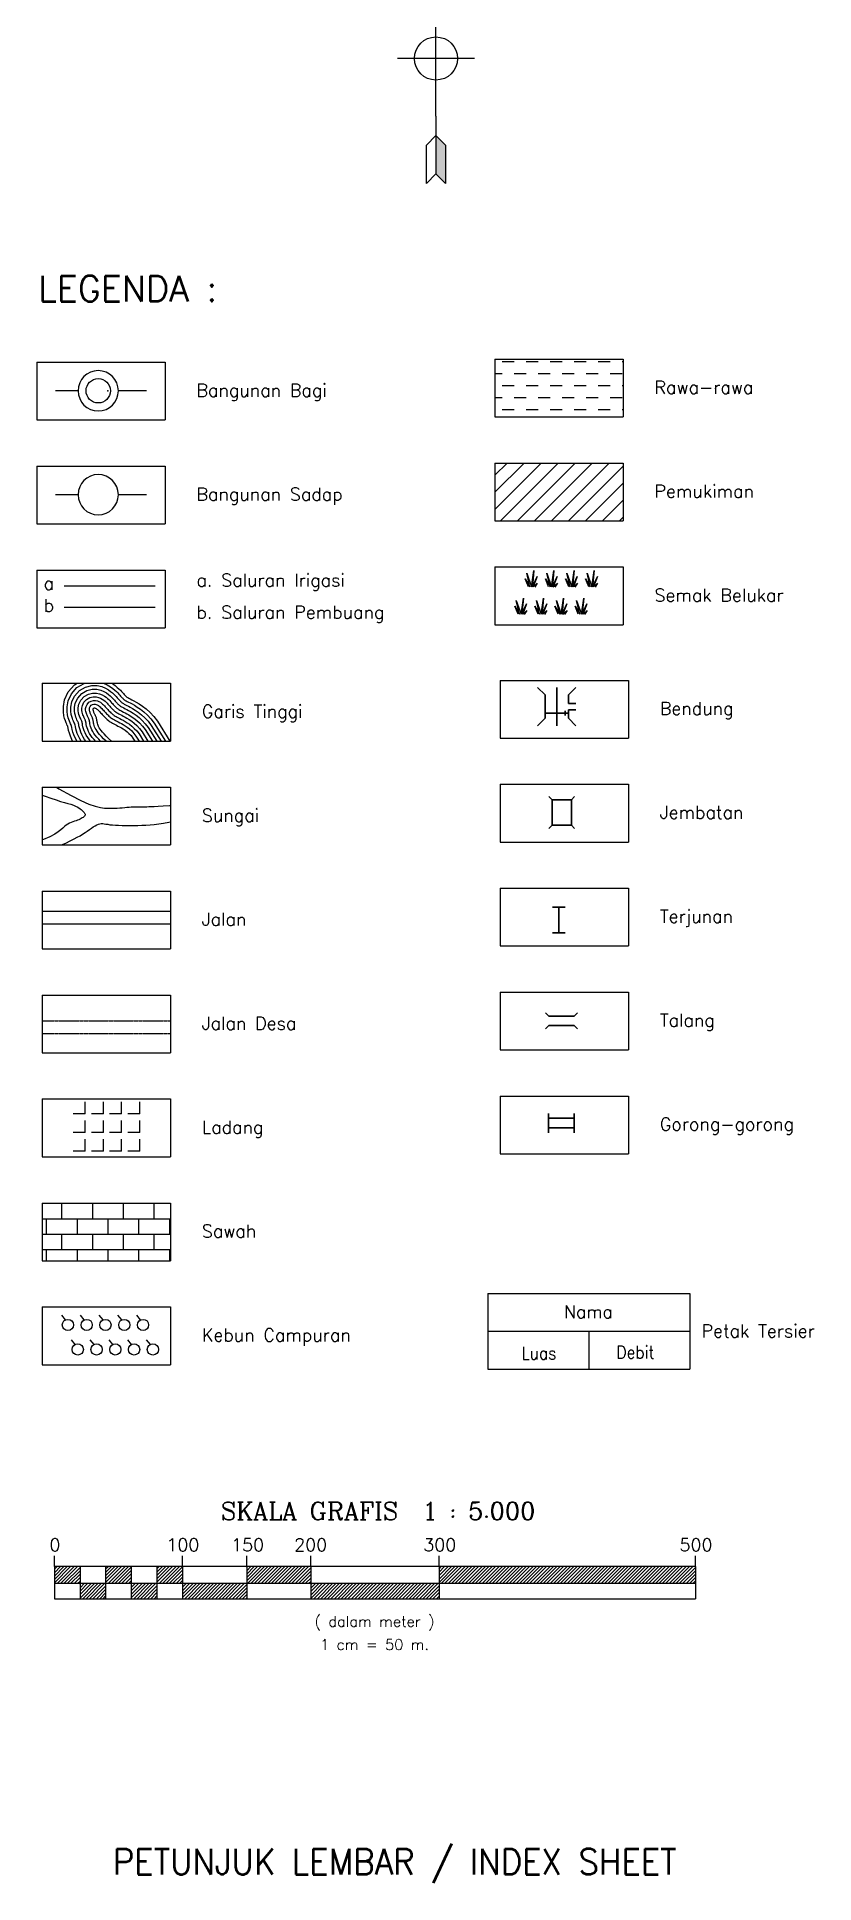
# Model space of a CAD drawing. Header units: inches. Extents: x 7347 to 11552, y 1019 to 3989.
# Drawn here: x 10719 to 11326, y 2295 to 3734 of the extents above; entities that cross this region are included whole.
import ezdxf
from ezdxf.enums import TextEntityAlignment as Align

# ---------------------------------------------------------------- set-up
doc = ezdxf.new("R2010")
doc.units = ezdxf.units.IN
doc.header["$MEASUREMENT"] = 0
doc.linetypes.add('DASHED2', pattern=[0.375, 0.25, -0.125])
for name, color, linetype in [('BANGUNAN', 7, 'Continuous'), ('GRID', 7, 'Continuous'), ('KOP', 7, 'Continuous'), ('LINE', 7, 'Continuous'), ('petak-tersier', 7, 'Continuous')]:
    doc.layers.add(name, color=color, linetype=linetype)
doc.styles.add('battang01', font='arial.ttf')
doc.styles.add('C10', font='complex', dxfattribs={"height": 4.167})
doc.styles.add('C6', font='complex', dxfattribs={"height": 2.499})
doc.styles.add('L80', font='simplex.shx', dxfattribs={"height": 10.15})
doc.styles.add('SONDU', font='arial.ttf')
doc.styles.get("Standard").update_dxf_attribs({"font": 'simplex.shx'})
pattern_1 = [(45, (-2558821.5734, -981680.3583), (-1.3258252147, 1.3258252147), [])]
pattern_2 = [(45, (136.96104, 0.58168), (-0.21213203, 0.21213203), [])]

msp = doc.modelspace()

# ---------------------------------------------------------------- texts
at = {"layer": 'KOP', "color": 5, "linetype": 'Continuous'}
msp.add_text('LEGENDA :', height=20, dxfattribs=at).set_placement((10720.4, 3528.2))
at = {"layer": 'KOP', "color": 3, "linetype": 'Continuous'}
for s, p in [('Bangunan Bagi', (10843.8, 3453.9)), ('Rawa-rawa', (11201, 3456.2)), ('Bangunan Sadap', (10843.8, 3372.9)), ('Pemukiman', (11201, 3375.2)), ('a. Saluran Irigasi', (10843.8, 3305.9)), ('Semak Belukar', (11201, 3294.2)), ('b. Saluran Pembuang', (10843.8, 3280.9)), ('Garis Tinggi', (10848, 3203.6)), ('Bendung', (11205.2, 3205.9)), ('Sungai', (10848, 3122.6)), ('Jembatan', (11205.2, 3124.9)), ('Jalan', (10848, 3041.6)), ('Terjunan', (11205.2, 3043.9)), ('Jalan Desa', (10848, 2960.5)), ('Talang', (11205.2, 2962.9)), ('Ladang', (10848, 2879.5)), ('Gorong-gorong', (11205.2, 2881.9)), ('Sawah', (10848, 2798.5)), ('Kebun Campuran', (10848, 2717.5)), ('Petak Tersier', (11237.7, 2720.7))]:
    msp.add_text(s, height=10, dxfattribs=at).set_placement(p)
at = {"layer": 'KOP', "color": 2, "linetype": 'Continuous'}
for s, p in [('a', (10724.6, 3303.4)), ('b', (10724.6, 3286.2))]:
    msp.add_text(s, height=10, dxfattribs=at).set_placement(p)
at = {"layer": 'KOP', "color": 5, "linetype": 'Continuous', "width": 0.814307}
msp.add_text('PETUNJUK LEMBAR / INDEX SHEET', height=20, dxfattribs=at).set_placement((10778.5, 2302), (11218.3, 2302), align=Align.FIT)
at = {"layer": 'petak-tersier', "color": 3}
msp.add_text('Nama', height=9.84, dxfattribs=at).set_placement((11149.5, 2735.7), align=Align.CENTER)
at = {"layer": 'petak-tersier', "color": 3, "width": 0.9}
for s, p in [('Luas', (11110.9, 2703.5)), ('Debit', (11186.1, 2704.2))]:
    msp.add_text(s, height=9.84, dxfattribs=at).set_placement(p, align=Align.CENTER)

# ---------------------------------------------------------------- blocks, each defined once
blk = doc.blocks.new('sk5000')
at = {"layer": 'KOP', "ltscale": 0.5}
h = blk.add_hatch(dxfattribs=at)
h.set_pattern_fill('ANSI31', color=1, scale=15, style=0)
h.set_pattern_definition(pattern_1)
h.paths.add_polyline_path([(3073.9, 1179.7), (3073.9, 1192.7), (3053.9, 1192.7), (3053.9, 1179.7)])
h = blk.add_hatch(dxfattribs=at)
h.set_pattern_fill('ANSI31', color=1, scale=15, style=0)
h.set_pattern_definition(pattern_1)
h.paths.add_polyline_path([(3093.9, 1167.7), (3093.9, 1179.7), (3073.9, 1179.7), (3073.9, 1167.7)])
h.paths.add_polyline_path([(3093.9, 1192.7), (3093.9, 1179.7), (3113.9, 1179.7), (3113.9, 1192.7)])
h.paths.add_polyline_path([(3113.9, 1179.7), (3113.9, 1167.7), (3133.9, 1167.7), (3133.9, 1179.7)])
h.paths.add_polyline_path([(3153.9, 1179.7), (3153.9, 1192.7), (3133.9, 1192.7), (3133.9, 1179.7)])
h = blk.add_hatch(dxfattribs=at)
h.set_pattern_fill('ANSI31', color=1, scale=15, style=0)
h.set_pattern_definition(pattern_1)
h.paths.add_polyline_path([(3253.9, 1179.7), (3253.9, 1192.7), (3203.9, 1192.7), (3203.9, 1179.7)])
h = blk.add_hatch(dxfattribs=at)
h.set_pattern_fill('ANSI31', color=1, scale=15, style=0)
h.set_pattern_definition(pattern_1)
h.paths.add_polyline_path([(3353.9, 1192.7), (3353.9, 1179.7), (3553.9, 1179.7), (3553.9, 1192.7)])
h = blk.add_hatch(dxfattribs=at)
h.set_pattern_fill('ANSI31', color=1, scale=15, style=0)
h.set_pattern_definition(pattern_1)
h.paths.add_polyline_path([(3153.9, 1179.7), (3153.9, 1167.7), (3203.9, 1167.7), (3203.9, 1179.7)])
h = blk.add_hatch(dxfattribs=at)
h.set_pattern_fill('ANSI31', color=1, scale=15, style=0)
h.set_pattern_definition(pattern_1)
h.paths.add_polyline_path([(3353.9, 1167.7), (3353.9, 1179.7), (3253.9, 1179.7), (3253.9, 1167.7)])
at = {"layer": 'KOP', "color": 2}
for p, q in [((3053.9, 1192.7), (3053.9, 1201)), ((3153.9, 1192.7), (3153.9, 1201)), ((3203.9, 1192.7), (3203.9, 1201.1)), ((3253.9, 1192.7), (3253.9, 1201)), ((3353.9, 1192.7), (3353.9, 1201.1)), ((3553.9, 1192.7), (3553.9, 1201.1)), ((3553.9, 1192.7), (3053.9, 1192.7)), ((3053.9, 1167.7), (3553.9, 1167.7))]:
    blk.add_line(p, q, dxfattribs=at)
at = {"layer": 'KOP', "color": 2, "ltscale": 0.5}
for p, q in [((3053.9, 1192.7), (3053.9, 1167.7)), ((3073.9, 1192.7), (3073.9, 1167.7)), ((3093.9, 1192.7), (3093.9, 1167.7)), ((3113.9, 1192.7), (3113.9, 1167.7)), ((3133.9, 1192.7), (3133.9, 1167.7)), ((3153.9, 1192.7), (3153.9, 1167.7)), ((3203.9, 1192.7), (3203.9, 1167.7)), ((3253.9, 1192.7), (3253.9, 1167.7)), ((3353.9, 1192.7), (3353.9, 1167.7)), ((3553.9, 1192.7), (3553.9, 1167.7)), ((3053.9, 1179.7), (3553.9, 1179.7))]:
    blk.add_line(p, q, dxfattribs=at)
at = {"layer": 'KOP', "color": 3}
for s, height, style, p in [('SKALA GRAFIS  1 : 5.000', 13.89, 'C10', (3306.4, 1229.1)), ('( dalam meter )', 8.33, 'C6', (3303.6, 1145.8)), ('1 cm = 50 m.', 8.33, 'C6', (3303.6, 1127.8))]:
    blk.add_text(s, height=height, dxfattribs=dict(at, style=style)).set_placement(p, align=Align.CENTER)
at = {"layer": 'KOP', "color": 3, "ltscale": 0.5}
for s, p in [('0', (3054.3, 1204.7)), ('100', (3154.1, 1204.7)), ('150', (3204.6, 1204.7)), ('200', (3253.8, 1204.7)), ('300', (3354.5, 1204.7)), ('500', (3554.3, 1204.7))]:
    blk.add_text(s, height=10, dxfattribs=at).set_placement(p, align=Align.CENTER)
blk = doc.blocks.new('ALANG')
at = {"color": 1}
for points in [[(-4.12, 1.58), (-4.72, 3.11), (-3.84, 1.62), (-4.44, 4.2), (-3.55, 1.58), (-3.11, 4.65), (-3.39, 1.58), (-2.5, 3.56), (-3.23, 1.58), (-2.46, 2.3), (-2.95, 1.54)], [(-0.33, 1.58), (-0.93, 3.11), (-0.04, 1.62), (-0.65, 4.2), (0.24, 1.58), (0.68, 4.65), (0.4, 1.58), (1.29, 3.56), (0.56, 1.58), (1.33, 2.3), (0.85, 1.54)], [(3.47, 1.58), (2.86, 3.11), (3.75, 1.62), (3.14, 4.2), (4.03, 1.58), (4.48, 4.65), (4.19, 1.58), (5.08, 3.56), (4.35, 1.58), (5.12, 2.3), (4.64, 1.54)], [(7.26, 1.58), (6.65, 3.11), (7.54, 1.62), (6.93, 4.2), (7.82, 1.58), (8.27, 4.65), (7.98, 1.58), (8.87, 3.56), (8.15, 1.58), (8.92, 2.3), (8.43, 1.54)], [(-6.09, -3.59), (-6.7, -2.06), (-5.81, -3.55), (-6.42, -0.97), (-5.53, -3.59), (-5.08, -0.52), (-5.37, -3.59), (-4.48, -1.61), (-5.2, -3.59), (-4.44, -2.86), (-4.92, -3.63)], [(-2.3, -3.59), (-2.91, -2.06), (-2.02, -3.55), (-2.63, -0.97), (-1.74, -3.59), (-1.29, -0.52), (-1.57, -3.59), (-0.68, -1.61), (-1.41, -3.59), (-0.64, -2.86), (-1.13, -3.63)], [(1.49, -3.59), (0.88, -2.06), (1.77, -3.55), (1.17, -0.97), (2.06, -3.59), (2.5, -0.52), (2.22, -3.59), (3.11, -1.61), (2.38, -3.59), (3.15, -2.86), (2.66, -3.63)], [(5.28, -3.59), (4.67, -2.06), (5.56, -3.55), (4.96, -0.97), (5.85, -3.59), (6.29, -0.52), (6.01, -3.59), (6.9, -1.61), (6.17, -3.59), (6.94, -2.86), (6.45, -3.63)]]:
    blk.add_lwpolyline(points, dxfattribs=at)
blk = doc.blocks.new('KebunCamp')
at = {"color": 2}
for points in [[(-6.66, 2.54), (-7.28, 3.33)], [(-3.56, 2.54), (-4.18, 3.33)], [(-0.46, 2.54), (-1.08, 3.33)], [(2.63, 2.54), (2.01, 3.33)], [(5.73, 2.54), (5.11, 3.33)], [(-5.04, -1.51), (-5.66, -0.72)], [(-1.94, -1.51), (-2.56, -0.72)], [(1.16, -1.51), (0.54, -0.72)], [(4.26, -1.51), (3.64, -0.72)], [(7.36, -1.51), (6.74, -0.72)]]:
    blk.add_lwpolyline(points, dxfattribs=at)
for centre in [(-6.25, 1.71), (-3.15, 1.71), (-0.05, 1.71), (3.05, 1.71), (6.15, 1.71), (-4.63, -2.34), (-1.53, -2.34), (1.57, -2.34), (4.67, -2.34), (7.77, -2.34)]:
    blk.add_circle(centre, 0.924, dxfattribs=at)
blk = doc.blocks.new('LADANG')
at = {"color": 1}
for p, q in [((-4.95, 3.79), (-4.95, 6.33)), ((-1.11, 3.79), (-1.11, 6.33)), ((2.73, 3.79), (2.73, 6.33)), ((6.57, 3.79), (6.57, 6.33)), ((-4.95, 3.79), (-7.49, 3.79)), ((-4.95, -0.16), (-4.95, 2.38)), ((-1.11, 3.79), (-3.65, 3.79)), ((-1.11, -0.16), (-1.11, 2.38)), ((2.73, 3.79), (0.19, 3.79)), ((2.73, -0.16), (2.73, 2.38)), ((6.57, 3.79), (4.03, 3.79)), ((6.57, -0.16), (6.57, 2.38)), ((-4.95, -0.16), (-7.49, -0.16)), ((-4.95, -4.11), (-4.95, -1.57)), ((-1.11, -0.16), (-3.65, -0.16)), ((-1.11, -4.11), (-1.11, -1.57)), ((2.73, -0.16), (0.19, -0.16)), ((2.73, -4.11), (2.73, -1.57)), ((6.57, -0.16), (4.03, -0.16)), ((6.57, -4.11), (6.57, -1.57)), ((-4.95, -4.11), (-7.49, -4.11)), ((-1.11, -4.11), (-3.65, -4.11)), ((2.73, -4.11), (0.19, -4.11)), ((6.57, -4.11), (4.03, -4.11))]:
    blk.add_line(p, q, dxfattribs=at)
blk = doc.blocks.new('BGN8')
at = {"color": 14, "lineweight": 30}
for p, q in [((-0.0025, 0.00125), (-0.002, 0.00075)), ((-0.002, 0.00075), (0.002, 0.00075)), ((0.002, 0.00075), (0.0025, 0.00125)), ((-0.002, -0.00075), (-0.0025, -0.00125)), ((-0.002, -0.00075), (0.002, -0.00075)), ((0.002, -0.00075), (0.0025, -0.00125))]:
    blk.add_line(p, q, dxfattribs=at)
blk = doc.blocks.new('BGN5')
at = {"color": 14, "lineweight": 30}
for p, q in [((-0.002, -0.0015), (-0.002, 0.0015)), ((-0.002, 0.00075), (0.002, 0.00075)), ((0.002, -0.0015), (0.002, 0.0015)), ((-0.002, -0.00075), (0.002, -0.00075))]:
    blk.add_line(p, q, dxfattribs=at)
blk = doc.blocks.new('kop')
at = {"layer": 'KOP'}
h = blk.add_hatch(dxfattribs=at)
h.set_pattern_fill('ANSI31', color=51, scale=2.4)
h.set_pattern_definition(pattern_2)
h.paths.add_polyline_path([(633.56, 2.08), (636.57, 2.08), (636.57, 13.95), (633.71, 13.95), (632.27, 12.23), (632.27, 13.95), (630.92, 13.95), (621.03, 2.08), (623.81, 2.08), (629.09, 8.42), (629.09, 2.08), (632.27, 2.08), (632.27, 9.09), (633.56, 10.63)])
h = blk.add_hatch(dxfattribs=at)
h.set_pattern_fill('ANSI31', color=12, scale=2.4)
h.set_pattern_definition(pattern_2)
h.paths.add_polyline_path([(628.09, 11.69), (630.17, 14.2), (630.05, 14.12), (629.77, 13.95), (629.52, 13.82), (629.3, 13.7), (629.11, 13.6), (628.93, 13.52), (628.77, 13.45), (628.61, 13.38), (628.47, 13.33), (628.32, 13.27), (628.19, 13.23), (628.05, 13.19), (627.92, 13.15), (627.79, 13.12), (627.67, 13.09), (627.54, 13.07), (627.41, 13.05), (627.28, 13.04), (627.15, 13.02), (627.02, 13.01), (626.89, 13.01), (626.76, 13.01), (626.63, 13.01), (626.5, 13.01), (626.37, 13.02), (626.23, 13.02), (626.1, 13.03), (625.97, 13.05), (625.85, 13.06), (625.72, 13.08), (625.6, 13.09), (625.49, 13.11), (625.38, 13.13), (625.27, 13.16), (625.17, 13.18), (625.07, 13.21), (624.97, 13.24), (624.88, 13.27), (624.78, 13.31), (624.68, 13.36), (624.58, 13.4), (624.49, 13.45), (624.4, 13.5), (624.31, 13.55), (624.22, 13.59), (624.14, 13.64), (624.06, 13.68), (623.99, 13.72), (623.93, 13.75), (623.87, 13.78), (623.81, 13.81), (623.75, 13.83), (623.69, 13.85), (623.63, 13.87), (623.57, 13.89), (623.51, 13.9), (623.44, 13.91), (623.37, 13.93), (623.29, 13.94), (623.21, 13.94), (623.13, 13.95), (623.05, 13.95), (622.96, 13.95), (622.87, 13.95), (622.78, 13.95), (622.69, 13.94), (622.6, 13.93), (622.5, 13.91), (622.4, 13.89), (622.3, 13.86), (622.19, 13.83), (622.08, 13.79), (621.96, 13.75), (621.83, 13.69), (621.69, 13.62), (621.54, 13.53), (621.37, 13.41), (621.28, 13.35), (621.28, 10.29), (621.31, 10.32), (621.39, 10.4), (621.45, 10.47), (621.5, 10.52), (621.55, 10.56), (621.59, 10.6), (621.63, 10.64), (621.66, 10.67), (621.7, 10.7), (621.73, 10.72), (621.79, 10.76), (621.86, 10.81), (621.93, 10.86), (622.01, 10.9), (622.09, 10.93), (622.17, 10.96), (622.23, 10.98), (622.28, 10.99), (622.32, 10.99), (622.37, 11), (622.42, 11), (622.47, 11), (622.51, 11), (622.56, 11), (622.61, 11), (622.67, 11), (622.72, 10.99), (622.77, 10.99), (622.83, 10.98), (622.88, 10.97), (622.93, 10.95), (622.99, 10.94), (623.04, 10.92), (623.1, 10.89), (623.15, 10.87), (623.2, 10.84), (623.26, 10.81), (623.31, 10.77), (623.36, 10.74), (623.41, 10.7), (623.46, 10.67), (623.51, 10.63), (623.56, 10.59), (623.6, 10.55), (623.65, 10.52), (623.7, 10.48), (623.75, 10.44), (623.8, 10.41), (623.85, 10.37), (623.91, 10.34), (623.97, 10.31), (624.03, 10.28), (624.1, 10.25), (624.17, 10.23), (624.24, 10.2), (624.31, 10.18), (624.39, 10.16), (624.46, 10.14), (624.54, 10.13), (624.62, 10.11), (624.7, 10.1), (624.78, 10.09), (624.86, 10.08), (624.94, 10.07), (625.02, 10.06), (625.1, 10.06), (625.18, 10.06), (625.26, 10.06), (625.34, 10.06), (625.42, 10.07), (625.49, 10.07), (625.57, 10.08), (625.65, 10.09), (625.73, 10.1), (625.81, 10.12), (625.89, 10.14), (625.98, 10.16), (626.06, 10.19), (626.16, 10.23), (626.26, 10.27), (626.36, 10.32), (626.48, 10.38), (626.62, 10.47), (626.78, 10.58), (626.99, 10.74), (627.25, 10.96), (627.58, 11.24), (627.98, 11.6)])
h.paths.add_polyline_path([(626.55, 9.85), (626.47, 9.8), (626.3, 9.7), (626.15, 9.63), (626.03, 9.56), (625.92, 9.51), (625.83, 9.47), (625.74, 9.44), (625.65, 9.4), (625.57, 9.38), (625.49, 9.35), (625.41, 9.33), (625.34, 9.31), (625.27, 9.29), (625.2, 9.28), (625.13, 9.27), (625.07, 9.26), (625.01, 9.25), (624.95, 9.25), (624.89, 9.24), (624.84, 9.24), (624.79, 9.24), (624.74, 9.25), (624.69, 9.25), (624.65, 9.25), (624.6, 9.26), (624.55, 9.27), (624.51, 9.27), (624.47, 9.28), (624.42, 9.29), (624.38, 9.3), (624.34, 9.32), (624.3, 9.33), (624.26, 9.34), (624.21, 9.36), (624.17, 9.38), (624.13, 9.39), (624.09, 9.41), (624.05, 9.43), (623.99, 9.46), (623.92, 9.5), (623.84, 9.55), (623.79, 9.59), (623.75, 9.61), (623.72, 9.64), (623.68, 9.67), (623.65, 9.7), (623.61, 9.73), (623.57, 9.76), (623.54, 9.79), (623.5, 9.82), (623.46, 9.86), (623.42, 9.89), (623.39, 9.92), (623.35, 9.96), (623.31, 9.99), (623.28, 10.02), (623.24, 10.05), (623.21, 10.08), (623.17, 10.11), (623.14, 10.13), (623.1, 10.15), (623.07, 10.17), (623.04, 10.19), (623.01, 10.21), (622.97, 10.22), (622.94, 10.23), (622.9, 10.25), (622.87, 10.26), (622.83, 10.27), (622.79, 10.28), (622.75, 10.29), (622.71, 10.3), (622.67, 10.31), (622.63, 10.31), (622.59, 10.32), (622.55, 10.32), (622.5, 10.32), (622.46, 10.32), (622.41, 10.31), (622.37, 10.3), (622.32, 10.29), (622.28, 10.28), (622.23, 10.26), (622.18, 10.24), (622.14, 10.22), (622.09, 10.2), (622.04, 10.17), (621.99, 10.14), (621.93, 10.1), (621.88, 10.06), (621.82, 10.01), (621.76, 9.95), (621.7, 9.89), (621.63, 9.82), (621.56, 9.75), (621.49, 9.66), (621.41, 9.58), (621.33, 9.49), (621.28, 9.44), (621.28, 6.79), (621.32, 6.82), (621.39, 6.87), (621.44, 6.91), (621.5, 6.95), (621.55, 6.98), (621.6, 7), (621.64, 7.03), (621.68, 7.05), (621.75, 7.08), (621.83, 7.12), (621.91, 7.15), (621.98, 7.16), (622.02, 7.17), (622.07, 7.18), (622.11, 7.19), (622.16, 7.2), (622.21, 7.2), (622.25, 7.21), (622.3, 7.21), (622.35, 7.21), (622.4, 7.21), (622.45, 7.21), (622.5, 7.21), (622.55, 7.21), (622.6, 7.21), (622.65, 7.2), (622.7, 7.2), (622.75, 7.19), (622.79, 7.18), (622.84, 7.17), (622.89, 7.16), (622.94, 7.15), (622.98, 7.14), (623.03, 7.13), (623.07, 7.12), (623.11, 7.11), (623.15, 7.1), (623.19, 7.1), (623.23, 7.09), (623.27, 7.09), (623.31, 7.09), (623.35, 7.09), (623.39, 7.09), (623.43, 7.1), (623.48, 7.1), (623.52, 7.11), (623.57, 7.12), (623.62, 7.13), (623.68, 7.14), (623.74, 7.16), (623.8, 7.19), (623.86, 7.22), (623.93, 7.25), (624, 7.29), (624.07, 7.33), (624.14, 7.38), (624.22, 7.44), (624.3, 7.5), (624.39, 7.56), (624.47, 7.63), (624.56, 7.7), (624.65, 7.77), (624.76, 7.86), (624.87, 7.96), (625.01, 8.07), (625.16, 8.21), (625.25, 8.28)])
h.paths.add_polyline_path([(623.9, 6.67), (623.8, 6.64), (623.59, 6.58), (623.42, 6.54), (623.29, 6.52), (623.19, 6.5), (623.1, 6.5), (623.03, 6.5), (622.96, 6.5), (622.9, 6.5), (622.84, 6.5), (622.78, 6.51), (622.73, 6.52), (622.68, 6.52), (622.63, 6.53), (622.59, 6.54), (622.53, 6.56), (622.47, 6.57), (622.44, 6.58), (622.38, 6.6), (622.35, 6.61), (622.32, 6.62), (622.29, 6.63), (622.27, 6.63), (622.24, 6.64), (622.21, 6.64), (622.18, 6.64), (622.15, 6.64), (622.13, 6.64), (622.1, 6.64), (622.07, 6.64), (622.05, 6.63), (622.02, 6.62), (621.99, 6.62), (621.96, 6.61), (621.93, 6.59), (621.9, 6.58), (621.87, 6.57), (621.84, 6.56), (621.81, 6.54), (621.77, 6.52), (621.73, 6.51), (621.7, 6.49), (621.66, 6.47), (621.61, 6.44), (621.57, 6.41), (621.53, 6.38), (621.47, 6.35), (621.42, 6.31), (621.35, 6.25), (621.28, 6.21), (621.28, 3.53)])
at = {"color": 2}
blk.add_lwpolyline([(-49.29, -9.99), (790.69, -9.99), (790.69, 583.29), (-49.29, 583.29)], close=True, dxfattribs=at)
at = {"color": 6}
blk.add_lwpolyline([(0.65, 0), (780.7, 0), (780.7, 573.3), (0.65, 573.3)], close=True, dxfattribs=at)
at = {"color": 3, "linetype": 'ByBlock', "lineweight": 0}
for points in [[(702.46, 35.6), (702.99, 35.89), (703.75, 36.61), (704.5, 37.61), (704.79, 38.28), (704.87, 38.84), (704.79, 39.14), (704.48, 39.14), (703.95, 38.94), (703.46, 38.67), (703.15, 38.43), (703.17, 38.18), (703.28, 37.96), (703.93, 37.73), (704.46, 37.4), (704.81, 37.18), (705.05, 36.97), (705.05, 36.75), (704.97, 36.52), (704.62, 36.14), (704.32, 35.77), (704.33, 35.59), (704.38, 35.58), (704.48, 35.58), (704.74, 35.79), (706.06, 37.73), (705.78, 37.17), (705.59, 37.15), (705.47, 37.04), (705.54, 36.9), (705.82, 36.83), (705.99, 36.87), (705.91, 37.08), (705.84, 37.2), (705.71, 37.2), (704.89, 35.94), (704.94, 35.65), (705.28, 35.86), (705.94, 36.8), (705.96, 37.06), (705.99, 36.85), (706.08, 36.96), (706.15, 36.71), (706.76, 36.48), (707.01, 36.9), (706.66, 36.41), (706.55, 35.89), (706.24, 35.4), (705.71, 34.2), (706.47, 35.77), (706.94, 36.22), (707.5, 36.78), (707.34, 36.8), (707.29, 36.68), (707.13, 36.35), (706.99, 35.98), (707.06, 35.75), (707.22, 35.47)], [(708.43, 36.62), (709.33, 36.6), (710.34, 36.88)], [(702.32, 32.43), (701.92, 32.33), (701.57, 32.16), (700.79, 31.66), (700.5, 31.57), (700.41, 31.46), (700.38, 31.28), (700.48, 31.2), (701.06, 31.33), (701.44, 31.65), (701.86, 31.87), (702.28, 32.32), (702.32, 32.73), (702.19, 32.86), (701.68, 32.78), (701.01, 32.41), (699.88, 31.66), (699.58, 31.57), (699.41, 31.46), (699.39, 31.38), (699.63, 31.26), (699.86, 31.25), (700.31, 31.3), (701.11, 31.54), (701.85, 31.84), (701.86, 31.72), (701.76, 31.55), (701.45, 31.26), (701.15, 30.87), (700.97, 30.74), (700.88, 30.75), (700.96, 31.01), (701.08, 31.29), (701.29, 31.71), (701.54, 32.2), (701.77, 32.4), (701.95, 32.46), (702.08, 32.46), (702.21, 32.28), (702.36, 32.18), (702.49, 32.1), (702.81, 32.08), (703.26, 32.14), (703.53, 32.21), (703.57, 32.17), (703.37, 31.98), (702.91, 31.36), (702.73, 31.11), (702.7, 30.94), (702.85, 30.89), (702.98, 30.94), (703.27, 31.13), (703.72, 31.61), (704.12, 32.29), (703.93, 32.48), (703.5, 32.17), (703.92, 32.49), (704.05, 32.3), (704.18, 32.4), (704.01, 32.33), (704.05, 32.05), (704.07, 31.59), (704.12, 31.43), (704.22, 31.36), (704.39, 31.38), (704.72, 31.63), (705.17, 31.99), (705.25, 32.18), (705.29, 32.29), (705.38, 32.16), (705.27, 32.37), (705.15, 32.37), (705.02, 32.31), (704.9, 32.01), (704.83, 31.46), (704.72, 31.14), (704.77, 31.07), (705, 31.16), (705.33, 31.4), (705.69, 31.75), (705.93, 32.02), (706.22, 32.4), (706.49, 32.64), (706.49, 32.73), (706.41, 32.7), (706.25, 32.46), (706.16, 32.06), (705.99, 31.75), (705.55, 30.97), (705.57, 31.15), (705.79, 31.45), (705.94, 31.71), (705.96, 31.88), (705.94, 32.1), (705.88, 32.2), (705.77, 32.2), (705.72, 32.08), (705.7, 31.97), (705.79, 31.87), (705.96, 31.83), (706.35, 31.88), (706.59, 32.01), (706.88, 32.05), (707.02, 32.06), (707.06, 32), (707.34, 32.19), (707.63, 32.23), (707.82, 32.16), (707.7, 31.93), (707.45, 31.67), (707.18, 31.36), (707, 31.17), (706.84, 31.08), (706.68, 30.98), (706.57, 30.91), (706.53, 30.87), (706.41, 30.86), (706.3, 30.87), (706.26, 31.01), (706.33, 31.17), (706.75, 31.62), (707.05, 32), (707.6, 32.27), (708.02, 32.27), (707.82, 32.2), (707.63, 32.25), (707.83, 32.19), (707.94, 32.18), (708.03, 32.05), (708.31, 31.96), (708.48, 31.89), (708.57, 31.86), (708.73, 32.04), (708.8, 32.13), (708.72, 31.81), (708.68, 31.59), (708.72, 31.48), (708.99, 31.53), (709.52, 31.81), (710.13, 32.08), (710.24, 32.1), (710.3, 32.01), (710.33, 31.93), (710.33, 31.86), (710.33, 31.71), (710.33, 31.59), (710.32, 31.5), (710.36, 31.48), (710.62, 31.49), (711, 31.66), (711.51, 31.95), (711.78, 32.18), (711.94, 32.22), (712, 32.16), (712.01, 32.03), (711.65, 31.81), (711.46, 31.86), (711.29, 31.55), (710.88, 31.08), (710.74, 30.79), (710.65, 30.66), (710.73, 30.57), (710.99, 30.65), (711.41, 30.84), (711.68, 31.01), (712.06, 31.4), (712.44, 31.73), (712.68, 32.07), (712.86, 32.35), (712.85, 32.49), (712.71, 32.47), (712.31, 32.29), (712.12, 32.13), (712.02, 32.09), (711.62, 31.79), (711.69, 31.68), (712.05, 31.72), (712.55, 31.79), (713.2, 31.89)], [(708.49, 27.88), (708.18, 27.47), (707.95, 26.94), (707.48, 26.11), (707.08, 25.07), (706.77, 24.14), (706.66, 24.22), (706.59, 24.72), (706.34, 25.61), (705.63, 26.69), (704.6, 27.41), (705.09, 27.51), (705.76, 27.45), (706.37, 27.36), (706.95, 27.32), (707.66, 27.32), (708.26, 27.36), (709.21, 27.54), (709.61, 27.74), (709.92, 28.12), (710.06, 28.44), (710.12, 28.64), (710.05, 28.84), (709.81, 28.97), (709.7, 28.99), (709.61, 28.82), (709.29, 28.44), (708.73, 27.4), (707.19, 24.56), (708.51, 27), (708.33, 26.97), (708.25, 26.91), (708.12, 26.67), (707.98, 26.29), (707.92, 26), (707.95, 25.82), (707.99, 25.83), (708.04, 25.88), (708.17, 26.08), (708.59, 26.6), (708.6, 26.53), (708.56, 26.38), (708.47, 26.15), (708.36, 25.88), (708.3, 25.73), (708.27, 25.56), (708.34, 25.49), (707.61, 24.1), (709.08, 26.72), (709.06, 26.45), (709.19, 26.53), (709.38, 26.61), (709.51, 26.61), (709.53, 26.6), (709.5, 26.48), (709.29, 26.1), (709.12, 25.93), (709, 25.81), (708.88, 25.77), (708.82, 25.79), (708.79, 25.88), (708.82, 26), (708.91, 26.29), (709.03, 26.46), (709.25, 26.56), (709.46, 26.62), (709.63, 26.58), (709.75, 26.5), (709.68, 26.56), (709.56, 26.62), (709.51, 26.6), (709.33, 26.11), (709.62, 26.35), (709.82, 26.5), (709.79, 26.59), (709.73, 26.58), (709.67, 26.55), (709.63, 26.37), (709.68, 26.2), (709.82, 26.22), (709.98, 26.38), (710.04, 26.44)], [(706.9, 26.49), (706.95, 26.5)], [(707.11, 25.26), (707.66, 25.23), (709.17, 25.43), (711.58, 26.12), (711.34, 25.85)], [(707.28, 26.79), (707.35, 26.79)], [(707.58, 27.08), (707.57, 27.12)], [(710.75, 26.48), (710.47, 26.59), (710.24, 26.62), (710.11, 26.64), (710.03, 26.6), (710.02, 26.43), (710.05, 26.32), (710.11, 26.29), (710.23, 26.32), (710.35, 26.41), (710.46, 26.47), (710.53, 26.45), (710.56, 26.36), (710.49, 26.17), (710.34, 26.01), (710.4, 26.5), (710.5, 26.8), (710.82, 27.48), (711.34, 28.52)], [(711.12, 26.91), (711.04, 26.78)], [(711.61, 26.96), (711.46, 26.73), (711.56, 26.56), (711.06, 26.44)], [(698.84, 16.95), (699.61, 18.4), (700.23, 19.51), (700.99, 20.81), (701.52, 21.67), (702.13, 22.69), (702.53, 23.28), (702.76, 23.63), (702.91, 23.9), (702.91, 23.9), (702.98, 24.18), (702.98, 24.18), (702.85, 24.17), (702.61, 23.89), (701.77, 22.51), (701.39, 21.88), (700.99, 21.3), (700.88, 21.12), (700.78, 21.02), (700.65, 20.91), (700.62, 20.83), (700.59, 20.76), (700.59, 20.69), (700.61, 20.63), (700.66, 20.65), (700.74, 20.74), (700.8, 20.9), (700.86, 21.18), (700.91, 21.45), (700.94, 21.66), (700.95, 21.83), (700.94, 22.1), (700.89, 22.23), (700.82, 22.44), (700.75, 22.54), (700.65, 22.67), (700.55, 22.75), (700.38, 22.8), (700.29, 22.82), (700.18, 22.82), (700.09, 22.78), (700.01, 22.75), (699.92, 22.7), (699.79, 22.62), (699.71, 22.54), (699.53, 22.4), (699.47, 22.29), (699.33, 22.09), (699.25, 22), (699.19, 21.73), (699.25, 21.51), (699.37, 21.4), (699.52, 21.33), (699.88, 21.32), (700.4, 21.51), (700.73, 21.65), (701.03, 21.75), (701.32, 21.85), (701.63, 21.9), (701.93, 21.92), (702.07, 21.94), (702.15, 21.87), (702.23, 21.72), (702.21, 21.57), (702.08, 21.32), (701.95, 21.22), (701.84, 21.16), (701.82, 21.16), (701.88, 21.32), (702, 21.42), (702.14, 21.55), (702.32, 21.67), (702.43, 21.75), (702.57, 21.84), (702.7, 21.89), (702.83, 21.91), (702.95, 21.85), (702.97, 21.77), (702.94, 21.63), (702.88, 21.5), (702.82, 21.37), (702.76, 21.25), (702.71, 21.18), (702.68, 21.12), (702.63, 21.08), (702.54, 21.07), (702.55, 21.19), (702.63, 21.28), (702.78, 21.42), (702.86, 21.49), (703.02, 21.64), (703.09, 21.72), (703.22, 21.79), (703.34, 21.74), (703.35, 21.63), (703.28, 21.5), (703.2, 21.38), (703.14, 21.27), (703.09, 21.24), (703.01, 21.24), (703.13, 21.44), (703.28, 21.53), (703.44, 21.6), (703.57, 21.67), (703.65, 21.7), (703.65, 21.54), (703.61, 21.39), (703.56, 21.34), (703.49, 21.35), (703.51, 21.5), (703.61, 21.56), (703.73, 21.57), (703.88, 21.57), (703.92, 21.52), (703.94, 21.38), (703.91, 21.27), (703.94, 21.22), (703.99, 21.19), (704.15, 21.31), (704.2, 21.41), (704.46, 21.69), (704.58, 21.85), (704.96, 22.38), (705.49, 23.19), (705.97, 23.61), (706.09, 23.83), (706.13, 23.98), (706.15, 24.08), (706.04, 24.11), (705.96, 24.1), (705.86, 24), (705.8, 23.86), (705.69, 23.65), (705.58, 23.41), (705.54, 23.17), (705.48, 23.01), (705.06, 22.38), (704.77, 21.95), (704.55, 21.49), (704.34, 21.21), (704.13, 20.81), (703.88, 20.49), (703.76, 20.26), (703.7, 19.98), (703.69, 19.8), (703.69, 19.68), (703.78, 19.8), (703.94, 19.99), (704.09, 20.2), (704.21, 20.42), (704.4, 20.68), (704.52, 20.88), (704.62, 21.04), (704.79, 21.21), (704.86, 21.28), (704.97, 21.38), (705.01, 21.47), (704.94, 21.51), (704.83, 21.47), (704.73, 21.4), (704.6, 21.22), (704.57, 21.03), (704.62, 20.88), (704.69, 20.74), (704.78, 20.68), (705.21, 20.62), (705.67, 20.74), (706.15, 20.86), (706.56, 20.95), (707.03, 21.06), (708.02, 21.25), (708.44, 21.29), (708.82, 21.39), (709.44, 21.34)], [(699.61, 18.94), (700.22, 18.89), (700.93, 18.94), (701.67, 19.03), (702.6, 19.17), (703.54, 19.31), (704.26, 19.4), (705.3, 19.45), (706.52, 19.52), (707.44, 19.54), (708.96, 19.33)]]:
    blk.add_lwpolyline(points, dxfattribs=at)
at = {"layer": 'KOP', "color": 5}
for p, q in [((590.8, 85.79), (590.8, 29.98)), ((590.8, 85.79), (780.7, 85.79)), ((590.8, 29.98), (590.8, -0.05))]:
    blk.add_line(p, q, dxfattribs=at)
at = {"layer": 'KOP', "color": 4}
for p, q in [((720.73, 85.79), (720.73, 0)), ((590.8, 65.8), (720.73, 65.8)), ((590.8, 45.25), (720.73, 45.25)), ((720.73, 29.98), (780.7, 29.98))]:
    blk.add_line(p, q, dxfattribs=at)
at = {"layer": 'KOP', "color": 3}
for p, q in [((599.58, 45.32), (599.58, 18.33)), ((620.69, 45.25), (620.69, 18.33)), ((664.62, 45.25), (664.62, 18.33)), ((695.49, 45.25), (695.49, 18.33)), ((720.73, 43.98), (780.7, 43.98)), ((590.8, 39.67), (720.73, 39.67)), ((720.73, 36.98), (780.7, 36.98)), ((720.73, 23.99), (780.7, 23.99)), ((590.8, 18.33), (720.73, 18.33)), ((720.73, 17.99), (780.7, 17.99)), ((744.85, 17.99), (744.85, 0)), ((590.6, 0), (720.73, 0))]:
    blk.add_line(p, q, dxfattribs=at)
at = {"layer": 'KOP', "color": 2}
for p, q in [((590.8, 34.09), (720.73, 34.09)), ((590.8, 28.5), (720.73, 28.5)), ((590.8, 23.92), (720.73, 23.92))]:
    blk.add_line(p, q, dxfattribs=at)
at = {"layer": 'KOP', "color": 52}
for points in [[(621.03, 2.08), (630.92, 13.95)], [(630.92, 13.95), (632.27, 13.95)], [(632.27, 12.23), (632.27, 13.95)], [(632.27, 12.23), (633.71, 13.95)], [(633.71, 13.95), (636.57, 13.95)], [(636.57, 2.08), (636.57, 13.95)], [(632.27, 9.09), (633.56, 10.63)], [(632.27, 2.08), (632.27, 9.09)], [(633.56, 2.08), (633.56, 10.63)], [(623.81, 2.08), (629.09, 8.42)], [(629.09, 2.08), (629.09, 8.42)], [(621.03, 2.08), (623.81, 2.08)], [(629.09, 2.08), (632.27, 2.08)], [(633.56, 2.08), (636.57, 2.08)]]:
    blk.add_lwpolyline(points, dxfattribs=at)
at = {"layer": 'KOP', "color": 11}
for points in [[(621.28, 13.35), (621.37, 13.41), (621.54, 13.53), (621.69, 13.62), (621.83, 13.69), (621.96, 13.75), (622.08, 13.79), (622.19, 13.83), (622.3, 13.86), (622.4, 13.89), (622.5, 13.91), (622.6, 13.93), (622.69, 13.94), (622.78, 13.95), (622.87, 13.95), (622.96, 13.95), (623.05, 13.95), (623.13, 13.95), (623.21, 13.94), (623.29, 13.94), (623.37, 13.93), (623.44, 13.91), (623.51, 13.9), (623.57, 13.89), (623.63, 13.87), (623.69, 13.85), (623.75, 13.83), (623.81, 13.81), (623.87, 13.78), (623.93, 13.75), (623.99, 13.72), (624.06, 13.68), (624.14, 13.64), (624.22, 13.59), (624.31, 13.55), (624.4, 13.5), (624.49, 13.45), (624.58, 13.4), (624.68, 13.36), (624.78, 13.31), (624.88, 13.27), (624.97, 13.24), (625.07, 13.21), (625.17, 13.18), (625.27, 13.16), (625.38, 13.13), (625.49, 13.11), (625.6, 13.09), (625.72, 13.08), (625.85, 13.06), (625.97, 13.05), (626.1, 13.03), (626.23, 13.02), (626.37, 13.02), (626.5, 13.01), (626.63, 13.01), (626.76, 13.01), (626.89, 13.01), (627.02, 13.01), (627.15, 13.02), (627.28, 13.04), (627.41, 13.05), (627.54, 13.07), (627.67, 13.09), (627.79, 13.12), (627.92, 13.15), (628.05, 13.19), (628.19, 13.23), (628.32, 13.27), (628.47, 13.33), (628.61, 13.38), (628.77, 13.45), (628.93, 13.52), (629.11, 13.6), (629.3, 13.7), (629.52, 13.82), (629.77, 13.95), (630.05, 14.12), (630.17, 14.2)], [(621.28, 10.29), (621.28, 13.35)], [(621.28, 10.29), (621.31, 10.32), (621.39, 10.4), (621.45, 10.47), (621.5, 10.52), (621.55, 10.56), (621.59, 10.6), (621.63, 10.64), (621.66, 10.67), (621.7, 10.7), (621.73, 10.72), (621.77, 10.75), (621.8, 10.78), (621.84, 10.8), (621.88, 10.82), (621.91, 10.85), (621.95, 10.87), (621.99, 10.89), (622.03, 10.91), (622.07, 10.92), (622.11, 10.94), (622.15, 10.95), (622.19, 10.97), (622.23, 10.98), (622.28, 10.99), (622.32, 10.99), (622.37, 11), (622.42, 11), (622.47, 11), (622.51, 11), (622.56, 11), (622.61, 11), (622.67, 11), (622.72, 10.99), (622.77, 10.99), (622.83, 10.98), (622.88, 10.97), (622.93, 10.95), (622.99, 10.94), (623.04, 10.92), (623.1, 10.89), (623.15, 10.87), (623.2, 10.84), (623.26, 10.81), (623.31, 10.77), (623.36, 10.74), (623.41, 10.7), (623.46, 10.67), (623.51, 10.63), (623.56, 10.59), (623.6, 10.55), (623.65, 10.52), (623.7, 10.48), (623.75, 10.44), (623.8, 10.41), (623.85, 10.37), (623.91, 10.34), (623.97, 10.31), (624.03, 10.28), (624.1, 10.25), (624.17, 10.23), (624.24, 10.2), (624.31, 10.18), (624.39, 10.16), (624.46, 10.14), (624.54, 10.13), (624.62, 10.11), (624.7, 10.1), (624.78, 10.09), (624.86, 10.08), (624.94, 10.07), (625.02, 10.06), (625.1, 10.06), (625.18, 10.06), (625.26, 10.06), (625.34, 10.06), (625.42, 10.07), (625.49, 10.07), (625.57, 10.08), (625.65, 10.09), (625.73, 10.1), (625.81, 10.12), (625.89, 10.14), (625.98, 10.16), (626.06, 10.19), (626.16, 10.23), (626.26, 10.27), (626.36, 10.32), (626.48, 10.38), (626.62, 10.47), (626.78, 10.58), (626.99, 10.74), (627.25, 10.96), (627.58, 11.24), (627.98, 11.6), (628.09, 11.69)], [(628.09, 11.69), (630.17, 14.2)], [(621.28, 9.44), (621.33, 9.49), (621.41, 9.58), (621.49, 9.66), (621.56, 9.75), (621.63, 9.82), (621.7, 9.89), (621.76, 9.95), (621.82, 10.01), (621.88, 10.06), (621.93, 10.1), (621.99, 10.14), (622.04, 10.17), (622.09, 10.2), (622.14, 10.22), (622.18, 10.24), (622.23, 10.26), (622.28, 10.28), (622.32, 10.29), (622.37, 10.3), (622.41, 10.31), (622.46, 10.32), (622.5, 10.32), (622.55, 10.32), (622.59, 10.32), (622.63, 10.31), (622.67, 10.31), (622.71, 10.3), (622.75, 10.29), (622.79, 10.28), (622.83, 10.27), (622.87, 10.26), (622.9, 10.25), (622.94, 10.23), (622.97, 10.22), (623.01, 10.21), (623.04, 10.19), (623.07, 10.17), (623.1, 10.15), (623.14, 10.13), (623.17, 10.11), (623.21, 10.08), (623.24, 10.05), (623.28, 10.02), (623.31, 9.99), (623.35, 9.96), (623.39, 9.92), (623.42, 9.89), (623.46, 9.86), (623.5, 9.82), (623.54, 9.79), (623.57, 9.76), (623.61, 9.73), (623.65, 9.7), (623.68, 9.67), (623.72, 9.64), (623.75, 9.61), (623.79, 9.59), (623.83, 9.56), (623.86, 9.54), (623.9, 9.52), (623.94, 9.49), (623.97, 9.47), (624.01, 9.45), (624.05, 9.43), (624.09, 9.41), (624.13, 9.39), (624.17, 9.38), (624.21, 9.36), (624.26, 9.34), (624.3, 9.33), (624.34, 9.32), (624.38, 9.3), (624.42, 9.29), (624.47, 9.28), (624.51, 9.27), (624.55, 9.27), (624.6, 9.26), (624.65, 9.25), (624.69, 9.25), (624.74, 9.25), (624.79, 9.24), (624.84, 9.24), (624.89, 9.24), (624.95, 9.25), (625.01, 9.25), (625.07, 9.26), (625.13, 9.27), (625.2, 9.28), (625.27, 9.29), (625.34, 9.31), (625.41, 9.33), (625.49, 9.35), (625.57, 9.38), (625.65, 9.4), (625.74, 9.44), (625.83, 9.47), (625.92, 9.51), (626.03, 9.56), (626.15, 9.63), (626.3, 9.7), (626.47, 9.8), (626.55, 9.85)], [(621.28, 6.79), (621.28, 9.44)], [(625.25, 8.28), (626.55, 9.85)], [(621.28, 6.79), (621.32, 6.82), (621.39, 6.87), (621.44, 6.91), (621.5, 6.95), (621.55, 6.98), (621.6, 7), (621.64, 7.03), (621.68, 7.05), (621.73, 7.07), (621.77, 7.09), (621.81, 7.11), (621.85, 7.12), (621.89, 7.14), (621.94, 7.15), (621.98, 7.16), (622.02, 7.17), (622.07, 7.18), (622.11, 7.19), (622.16, 7.2), (622.21, 7.2), (622.25, 7.21), (622.3, 7.21), (622.35, 7.21), (622.4, 7.21), (622.45, 7.21), (622.5, 7.21), (622.55, 7.21), (622.6, 7.21), (622.65, 7.2), (622.7, 7.2), (622.75, 7.19), (622.79, 7.18), (622.84, 7.17), (622.89, 7.16), (622.94, 7.15), (622.98, 7.14), (623.03, 7.13), (623.07, 7.12), (623.11, 7.11), (623.15, 7.1), (623.19, 7.1), (623.23, 7.09), (623.27, 7.09), (623.31, 7.09), (623.35, 7.09), (623.39, 7.09), (623.43, 7.1), (623.48, 7.1), (623.52, 7.11), (623.57, 7.12), (623.62, 7.13), (623.68, 7.14), (623.74, 7.16), (623.8, 7.19), (623.86, 7.22), (623.93, 7.25), (624, 7.29), (624.07, 7.33), (624.14, 7.38), (624.22, 7.44), (624.3, 7.5), (624.39, 7.56), (624.47, 7.63), (624.56, 7.7), (624.65, 7.77), (624.76, 7.86), (624.87, 7.96), (625.01, 8.07), (625.16, 8.21), (625.25, 8.28)], [(621.28, 3.53), (623.9, 6.67)], [(621.28, 6.21), (621.35, 6.25), (621.42, 6.31), (621.47, 6.35), (621.53, 6.38), (621.57, 6.41), (621.61, 6.44), (621.66, 6.47), (621.7, 6.49), (621.73, 6.51), (621.77, 6.52), (621.81, 6.54), (621.84, 6.56), (621.87, 6.57), (621.9, 6.58), (621.93, 6.59), (621.96, 6.61), (621.99, 6.62), (622.02, 6.62), (622.05, 6.63), (622.07, 6.64), (622.1, 6.64), (622.13, 6.64), (622.15, 6.64), (622.18, 6.64), (622.21, 6.64), (622.24, 6.64), (622.27, 6.63), (622.29, 6.63), (622.32, 6.62), (622.35, 6.61), (622.38, 6.6), (622.41, 6.59), (622.44, 6.58), (622.47, 6.57), (622.51, 6.56), (622.55, 6.55), (622.59, 6.54), (622.63, 6.53), (622.68, 6.52), (622.73, 6.52), (622.78, 6.51), (622.84, 6.5), (622.9, 6.5), (622.96, 6.5), (623.03, 6.5), (623.1, 6.5), (623.19, 6.5), (623.29, 6.52), (623.42, 6.54), (623.59, 6.58), (623.8, 6.64), (623.9, 6.67)], [(621.28, 3.53), (621.28, 6.21)]]:
    blk.add_lwpolyline(points, dxfattribs=at)
at = {"layer": 'KOP', "color": 53}
blk.add_lwpolyline([(640.53, 2.61), (707.7, 2.61)], dxfattribs=at)
at = {"layer": 'KOP', "color": 3}
for s, height, style, p in [('Euroconsult Mott MacDonald bv in association with', 3.1019, 'SONDU', (618.33, 79.76)), ('Province', 1.999, 'battang01', (722.75, 40.38)), (':', 2, 'battang01', (740.37, 40.29)), ('CENTRAL SULAWESI', 1.9989, 'battang01', (742.66, 40.38)), ('District', 1.999, 'battang01', (722.68, 32.72)), (':', 2, 'battang01', (740.38, 32.62)), ('SIGI and PALU', 1.9989, 'battang01', (742.66, 32.41)), ('Sheet No.', 1.999, 'battang01', (722.52, 26.68)), (':', 2, 'battang01', (740.38, 25.62)), ('Register No.', 1.9989, 'battang01', (722.52, 20.02)), (':', 2, 'battang01', (740.36, 19.92)), ('Date :', 1.999, 'battang01', (722.52, 13.49)), ('Contract No. :', 1.9989, 'battang01', (746.27, 13.49)), ('5 March 2021', 1.6025, 'battang01', (722.59, 6.56)), ('SC-PPC/Gumbasa/01-2021', 1.6025, 'battang01', (746.46, 6.56))]:
    blk.add_text(s, height=height, dxfattribs=dict(at, style=style)).set_placement(p)
at = {"layer": 'KOP', "color": 2, "style": 'SONDU'}
for s, height, p in [('PT. Phibeta Kalamwijaya, ', 2.2523, (618.29, 75.76)), ('PT. Intimulya Multikencana,', 2.2523, (618.26, 72.59)), ('MOTT', 2.035, (595.05, 71.33)), ('MACDONALD', 2.035, (595.05, 68.64)), ('PT. GISS Konsultan', 2.2523, (618.26, 68.91))]:
    blk.add_text(s, height=height, dxfattribs=at).set_placement(p)
at = {"layer": 'KOP', "color": 3}
for s, p in [('No.', (594.97, 42.12)), ('Description', (602.52, 42.12)), ('Name', (622.17, 42.12)), ('Position', (667.04, 42.12)), ('1', (594.97, 36.65)), ('Drawn by', (602.52, 36.65)), ('Robianto', (622.17, 36.65)), ('Draftman', (667.04, 36.65)), ('2', (594.97, 30.89)), ('Prepared by', (602.52, 30.89)), ('Ir. Sutopo', (622.17, 30.89)), ('Team Leader MMH', (667.04, 30.89)), ('3', (594.97, 25.41)), ('Checked by', (602.52, 25.41)), ('It. Sujanto', (622.17, 25.41)), ('Geodetic Eng. Spec.', (667.04, 25.41)), ('4', (594.97, 19.95)), ('Approved by', (602.52, 19.95)), ('Ir. Endang Sukandar Allis, MT', (622.17, 19.95)), ('Co. Team Leader', (667.04, 19.95)), ('Sub Contractor', (593.98, 14.6))]:
    blk.add_text(s, height=1.8, dxfattribs=at).set_placement(p)
at = {"layer": 'KOP', "color": 3, "linetype": 'ByBlock', "lineweight": 0}
blk.add_text('Signature', height=1.8, dxfattribs=at).set_placement((700.82, 42.12))
at = {"layer": 'KOP', "color": 6, "width": 1.1}
blk.add_text('PT. MULTIMERA HARAPAN', height=2.9993, dxfattribs=at).set_placement((673.76, 11.19), align=Align.MIDDLE_CENTER)
at = {"layer": 'KOP', "color": 53, "width": 1.35}
blk.add_text('ENGINEERING CONSULTANT', height=2.4, dxfattribs=at).set_placement((673.76, 6.88), align=Align.MIDDLE_CENTER)
at = {"layer": 'KOP', "color": 1, "char_height": 5.6237, "attachment_point": 1, "style": 'L80'}
for insert in [(594.92, 83.8), (606.66, 79.17)]:
    blk.add_mtext_dynamic_manual_height_columns('{\\fArial Black|b0|i0|c0|p34;M}', width=20.7258, gutter_width=28.12, heights=[0], dxfattribs=dict(at, insert=insert))
at = {"layer": 'KOP', "color": 3, "insert": (722.56, 69.08), "char_height": 2.4987, "width": 58.6298, "attachment_point": 4, "style": 'SONDU'}
blk.add_mtext('\\pi0.5076;Sub Contract :\\P\\P\\pi0;Ground Control Survey, Inventory \\Pand Terrestrial Measurement Gumbasa Irrigation Area', dxfattribs=at)

# ---------------------------------------------------------------- hatches: boundary and pattern name
at = {"layer": 'KOP', "linetype": 'Continuous'}
h = msp.add_hatch(dxfattribs=at)
h.set_pattern_fill('DASH', color=2, scale=375, style=0)
h.set_pattern_definition([(0, (257775.908, 51668.917), (9.375, 9.375), [9.375, -9.375])])
h.paths.add_polyline_path([(11076.6, 3438.2), (11176.6, 3438.2), (11176.6, 3483.2), (11076.6, 3483.2)])
h = msp.add_hatch(dxfattribs=at)
h.set_pattern_fill('ANSI31', color=31, scale=375, style=0)
h.set_pattern_definition([(45, (257775.908, 51668.917), (-6.62912607, 6.62912607), [])])
h.paths.add_polyline_path([(11076.6, 3357.2), (11176.6, 3357.2), (11176.6, 3402.2), (11076.6, 3402.2)])
h = msp.add_hatch(dxfattribs=at)
h.set_pattern_fill('AR-B816', color=2, scale=7.5, style=0)
h.set_pattern_definition([(0, (257422.912, 50849.175), (0, 12), []), (90, (257422.912, 50849.175), (-12, 12), [12, -12])])
h.paths.add_polyline_path([(10723.6, 2780.4), (10823.6, 2780.4), (10823.6, 2825.4), (10723.6, 2825.4)])

# ---------------------------------------------------------------- linework, layer by layer
at = {"color": 15, "lineweight": 30}
for p, q in [((11109.8, 3227.3), (11115.7, 3221.4)), ((11124.8, 3227.3), (11124.8, 3197.3)), ((11139.8, 3227.3), (11133.9, 3221.4)), ((11115.7, 3221.4), (11115.7, 3203.2)), ((11131.4, 3209), (11131.4, 3205.4)), ((11133.9, 3221.4), (11133.9, 3214.8)), ((11133.9, 3214.8), (11139.8, 3214.8)), ((11133.9, 3209.8), (11133.9, 3203.2)), ((11133.9, 3209.8), (11139.8, 3209.8)), ((11109.8, 3197.3), (11115.7, 3203.2)), ((11115.7, 3207.2), (11133.9, 3207.2)), ((11139.8, 3197.3), (11133.9, 3203.2))]:
    msp.add_line(p, q, dxfattribs=at)
at = {"color": 14, "lineweight": 30}
for p, q in [((11121.2, 3139.8), (11118.7, 3142.3)), ((11121.2, 3139.8), (11136.2, 3139.8)), ((11121.2, 3139.8), (11121.2, 3119.8)), ((11136.2, 3139.8), (11138.7, 3142.3)), ((11136.2, 3139.8), (11136.2, 3119.8)), ((11121.2, 3119.8), (11118.7, 3117.3)), ((11121.2, 3119.8), (11136.2, 3119.8)), ((11136.2, 3119.8), (11138.7, 3117.3)), ((11121.4, 3056), (11131.4, 3056)), ((11126.4, 3056), (11126.4, 3036)), ((11121.4, 3036), (11131.4, 3036))]:
    msp.add_line(p, q, dxfattribs=at)
at = {"layer": 'BANGUNAN', "color": 15, "linetype": 'Continuous'}
for centre, major_axis, start_param, end_param in [((10767.2, 3458.5), (-11.1, 11.1), 3.926991, 10.210176), ((10767.2, 3458.5), (6.71, 6.71), 5.497787, 11.780972), ((10767.2, 3377.5), (11.1, 11.1), 5.497787, 11.780972)]:
    msp.add_ellipse(centre, major_axis=major_axis, ratio=1, start_param=start_param, end_param=end_param, dxfattribs=at)
msp.add_point((10774.8, 3458.5), dxfattribs=at)
at = {"layer": 'GRID', "color": 55}
for p, q in [((10733.8, 3458.8), (10751.5, 3458.8)), ((10782.9, 3458.8), (10804.9, 3458.8)), ((10733.8, 3377.7), (10751.5, 3377.7)), ((10782.9, 3377.7), (10804.9, 3377.7))]:
    msp.add_line(p, q, dxfattribs=at)
at = {"layer": 'KOP', "color": 3, "linetype": 'Continuous'}
for p, q in [((11076.6, 3483.2), (11076.6, 3438.2)), ((11076.6, 3483.2), (11176.6, 3483.2)), ((11176.6, 3483.2), (11176.6, 3438.2)), ((10719.4, 3480.8), (10719.4, 3435.8)), ((10719.4, 3480.8), (10819.4, 3480.8)), ((10819.4, 3480.8), (10819.4, 3435.8)), ((10719.4, 3435.8), (10819.4, 3435.8)), ((11076.6, 3438.2), (11176.6, 3438.2)), ((10719.4, 3399.8), (10719.4, 3354.8)), ((10719.4, 3399.8), (10819.4, 3399.8)), ((10819.4, 3399.8), (10819.4, 3354.8)), ((11076.6, 3402.2), (11076.6, 3357.2)), ((11076.6, 3402.2), (11176.6, 3402.2)), ((11176.6, 3402.2), (11176.6, 3357.2)), ((10719.4, 3354.8), (10819.4, 3354.8)), ((11076.6, 3357.2), (11176.6, 3357.2)), ((10719.4, 3318.8), (10719.4, 3273.8)), ((10719.4, 3318.8), (10819.4, 3318.8)), ((10819.4, 3318.8), (10819.4, 3273.8)), ((11076.6, 3321.2), (11076.6, 3276.2)), ((11076.6, 3321.2), (11176.6, 3321.2)), ((11176.6, 3321.2), (11176.6, 3276.2)), ((10719.4, 3273.8), (10819.4, 3273.8)), ((11076.6, 3276.2), (11176.6, 3276.2)), ((10723.6, 3230.5), (10823.6, 3230.5)), ((10723.6, 3230.5), (10723.6, 3185.5)), ((10754.3, 3222.5), (10758.4, 3224.9)), ((10758.4, 3224.9), (10762.5, 3225.8)), ((10762.5, 3225.8), (10766.2, 3225.8)), ((10766.2, 3225.8), (10769.2, 3225.1)), ((10769.2, 3225.1), (10771.6, 3224.1)), ((10771.6, 3224.1), (10773.6, 3223)), ((10823.6, 3230.5), (10823.6, 3185.5)), ((11080.8, 3232.8), (11180.8, 3232.8)), ((11080.8, 3232.8), (11080.8, 3187.8)), ((11180.8, 3232.8), (11180.8, 3187.8)), ((10748.7, 3211.6), (10749.3, 3215.1)), ((10748.7, 3208.9), (10748.7, 3211.6)), ((10749, 3206.9), (10748.7, 3208.9)), ((10749.3, 3215.1), (10751.2, 3219)), ((10751.2, 3219), (10754.3, 3222.5)), ((10773.6, 3223), (10775.1, 3221.8)), ((10775.1, 3221.8), (10776.4, 3220.8)), ((10776.4, 3220.8), (10777.4, 3219.9)), ((10777.4, 3219.9), (10778.3, 3219)), ((10778.3, 3219), (10779, 3218.2)), ((10779, 3218.2), (10779.8, 3217.4)), ((10779.8, 3217.4), (10780.5, 3216.6)), ((10780.5, 3216.6), (10781.1, 3215.9)), ((10781.1, 3215.9), (10781.6, 3215.3)), ((10781.6, 3215.3), (10782.2, 3214.8)), ((10782.2, 3214.8), (10782.6, 3214.3)), ((10782.6, 3214.3), (10783, 3213.9)), ((10783, 3213.9), (10783.4, 3213.6)), ((10783.4, 3213.6), (10783.7, 3213.3)), ((10783.7, 3213.3), (10783.9, 3213.1)), ((10783.9, 3213.1), (10784.2, 3212.9)), ((10784.2, 3212.9), (10784.4, 3212.7)), ((10784.4, 3212.7), (10784.8, 3212.5)), ((10784.8, 3212.5), (10785.4, 3212.2)), ((10785.4, 3212.2), (10786.2, 3211.8)), ((10786.2, 3211.8), (10787.1, 3211.3)), ((10787.1, 3211.3), (10788.2, 3210.7)), ((10788.2, 3210.7), (10789.4, 3210.1)), ((10789.4, 3210.1), (10790.8, 3209.3)), ((10790.8, 3209.3), (10792.5, 3208.4)), ((10749.4, 3205.3), (10749, 3206.9)), ((10749.8, 3204.1), (10749.4, 3205.3)), ((10750.2, 3203), (10749.8, 3204.1)), ((10750.6, 3202.1), (10750.2, 3203)), ((10750.9, 3201.3), (10750.6, 3202.1)), ((10751.2, 3200.7), (10750.9, 3201.3)), ((10751.5, 3200.1), (10751.2, 3200.7)), ((10751.7, 3199.7), (10751.5, 3200.1)), ((10751.8, 3199.5), (10751.7, 3199.7)), ((10751.8, 3199.4), (10751.8, 3199.5)), ((10751.9, 3199.2), (10751.8, 3199.4)), ((10752, 3198.4), (10751.9, 3199.2)), ((10752.2, 3197.3), (10752, 3198.4)), ((10752.5, 3195.8), (10752.2, 3197.3)), ((10753, 3194.2), (10752.5, 3195.8)), ((10792.5, 3208.4), (10794.5, 3207.2)), ((10794.5, 3207.2), (10796.7, 3205.7)), ((10796.7, 3205.7), (10799.1, 3203.8)), ((10799.1, 3203.8), (10801.5, 3201.6)), ((10801.5, 3201.6), (10803.9, 3199)), ((10803.9, 3199), (10806.1, 3196)), ((10806.1, 3196), (10812.8, 3185.5)), ((10723.6, 3185.5), (10823.6, 3185.5)), ((10753.6, 3192.4), (10753, 3194.2)), ((10754.4, 3190.5), (10753.6, 3192.4)), ((10755.4, 3188.6), (10754.4, 3190.5)), ((10756.6, 3186.7), (10755.4, 3188.6)), ((10757.5, 3185.5), (10756.6, 3186.7)), ((11080.8, 3187.8), (11180.8, 3187.8)), ((11080.8, 3151.8), (11080.8, 3106.8)), ((11080.8, 3151.8), (11180.8, 3151.8)), ((11180.8, 3151.8), (11180.8, 3106.8)), ((10723.6, 3149.5), (10723.6, 3104.5)), ((10723.6, 3149.5), (10823.6, 3149.5)), ((10823.6, 3149.5), (10823.6, 3104.5)), ((10723.6, 3104.5), (10823.6, 3104.5)), ((11080.8, 3106.8), (11180.8, 3106.8)), ((10723.6, 3068.5), (10723.6, 3023.5)), ((10723.6, 3068.5), (10823.6, 3068.5)), ((10823.6, 3068.5), (10823.6, 3023.5)), ((11080.8, 3070.8), (11080.8, 3025.8)), ((11080.8, 3070.8), (11180.8, 3070.8)), ((11180.8, 3070.8), (11180.8, 3025.8)), ((10723.6, 3023.5), (10823.6, 3023.5)), ((11080.8, 3025.8), (11180.8, 3025.8)), ((10723.6, 2987.5), (10723.6, 2942.5)), ((10723.6, 2987.5), (10823.6, 2987.5)), ((10823.6, 2987.5), (10823.6, 2942.5)), ((11080.8, 2989.8), (11080.8, 2944.8)), ((11080.8, 2989.8), (11180.8, 2989.8)), ((11180.8, 2989.8), (11180.8, 2944.8)), ((10723.6, 2942.5), (10823.6, 2942.5)), ((11080.8, 2944.8), (11180.8, 2944.8)), ((11080.8, 2908.8), (11080.8, 2863.8)), ((11080.8, 2908.8), (11180.8, 2908.8)), ((11180.8, 2908.8), (11180.8, 2863.8)), ((10723.6, 2906.5), (10723.6, 2861.5)), ((10723.6, 2906.5), (10823.6, 2906.5)), ((10823.6, 2906.5), (10823.6, 2861.5)), ((11080.8, 2863.8), (11180.8, 2863.8)), ((10723.6, 2861.5), (10823.6, 2861.5)), ((10723.6, 2825.4), (10723.6, 2780.4)), ((10723.6, 2825.4), (10823.6, 2825.4)), ((10823.6, 2825.4), (10823.6, 2780.4)), ((10723.6, 2780.4), (10823.6, 2780.4)), ((10723.6, 2744.4), (10723.6, 2699.4)), ((10723.6, 2744.4), (10823.6, 2744.4)), ((10823.6, 2744.4), (10823.6, 2699.4)), ((10723.6, 2699.4), (10823.6, 2699.4))]:
    msp.add_line(p, q, dxfattribs=at)
at = {"layer": 'KOP', "color": 55, "linetype": 'Continuous'}
msp.add_line((10740.6, 3306.4), (10811.7, 3306.4), dxfattribs=at)
at = {"layer": 'KOP', "color": 15, "linetype": 'Continuous'}
msp.add_line((10740.6, 3289.8), (10811.7, 3289.8), dxfattribs=at)
at = {"layer": 'KOP', "color": 1, "linetype": 'Continuous'}
for p, q in [((10741, 3217.7), (10743.8, 3223.8)), ((10743.8, 3223.8), (10748.8, 3229.3)), ((10746.3, 3222.2), (10750.6, 3227.1)), ((10748.7, 3220.6), (10752.5, 3224.8)), ((10748.8, 3229.3), (10750.8, 3230.5)), ((10750.6, 3227.1), (10756.2, 3230.3)), ((10752.5, 3224.8), (10757.3, 3227.6)), ((10756.2, 3230.3), (10757, 3230.5)), ((10757.3, 3227.6), (10762.2, 3228.7)), ((10762.2, 3228.7), (10766.5, 3228.7)), ((10766.5, 3228.7), (10770.1, 3227.9)), ((10770.1, 3227.9), (10772.9, 3226.7)), ((10771.3, 3230.5), (10774.1, 3229.3)), ((10772.9, 3226.7), (10775.2, 3225.4)), ((10774.1, 3229.3), (10776.7, 3227.8)), ((10775.2, 3225.4), (10776.9, 3224.1)), ((10776.7, 3227.8), (10778.7, 3226.4)), ((10776.9, 3224.1), (10778.3, 3223)), ((10777.9, 3230.5), (10778.3, 3230.3)), ((10778.3, 3230.3), (10780.5, 3228.7)), ((10778.7, 3226.4), (10780.2, 3225.2)), ((10780.2, 3225.2), (10781.4, 3224)), ((10780.5, 3228.7), (10782.1, 3227.3)), ((10781.4, 3224), (10782.4, 3223)), ((10782.1, 3227.3), (10783.4, 3226.1)), ((10783.4, 3226.1), (10784.5, 3225.1)), ((10784.5, 3225.1), (10785.4, 3224.1)), ((10785.4, 3224.1), (10786.2, 3223.3)), ((10740, 3212.3), (10741, 3217.7)), ((10740.1, 3208.2), (10740, 3212.3)), ((10742.9, 3212.1), (10743.8, 3216.8)), ((10743, 3208.4), (10742.9, 3212.1)), ((10743.8, 3216.8), (10746.3, 3222.2)), ((10745.8, 3211.8), (10746.6, 3216)), ((10745.8, 3208.7), (10745.8, 3211.8)), ((10746.6, 3216), (10748.7, 3220.6)), ((10751.6, 3211.3), (10752.1, 3214.2)), ((10751.6, 3209.1), (10751.6, 3211.3)), ((10751.9, 3207.4), (10751.6, 3209.1)), ((10752.1, 3214.2), (10753.6, 3217.4)), ((10753.6, 3217.4), (10756.2, 3220.2)), ((10754.5, 3211.1), (10754.9, 3213.3)), ((10754.5, 3209.3), (10754.5, 3211.1)), ((10754.7, 3208), (10754.5, 3209.3)), ((10754.9, 3213.3), (10756.1, 3215.8)), ((10756.1, 3215.8), (10758, 3217.9)), ((10756.2, 3220.2), (10759.5, 3222.1)), ((10757.4, 3210.9), (10757.7, 3212.4)), ((10757.4, 3209.6), (10757.4, 3210.9)), ((10757.6, 3208.5), (10757.4, 3209.6)), ((10757.7, 3212.4), (10758.5, 3214.1)), ((10758, 3217.9), (10760.6, 3219.4)), ((10758.5, 3214.1), (10759.9, 3215.7)), ((10759.5, 3222.1), (10762.8, 3222.9)), ((10759.9, 3215.7), (10761.6, 3216.7)), ((10760.3, 3210.6), (10760.5, 3211.5)), ((10760.3, 3209.8), (10760.3, 3210.6)), ((10760.4, 3209.1), (10760.3, 3209.8)), ((10760.6, 3208.5), (10760.4, 3209.1)), ((10760.5, 3211.5), (10761, 3212.5)), ((10760.6, 3219.4), (10763.2, 3220)), ((10761, 3212.5), (10761.7, 3213.4)), ((10761.6, 3216.7), (10763.5, 3217.1)), ((10761.7, 3213.4), (10762.7, 3214)), ((10762.7, 3214), (10763.8, 3214.2)), ((10762.8, 3222.9), (10765.8, 3222.9)), ((10763.2, 3220), (10765.5, 3220)), ((10763.5, 3217.1), (10765.1, 3217.1)), ((10763.8, 3214.2), (10764.8, 3214.2)), ((10764.8, 3214.2), (10765.7, 3214)), ((10765.1, 3217.1), (10766.6, 3216.8)), ((10765.5, 3220), (10767.4, 3219.5)), ((10765.7, 3214), (10766.5, 3213.7)), ((10765.8, 3222.9), (10768.3, 3222.3)), ((10766.5, 3213.7), (10767.3, 3213.2)), ((10766.6, 3216.8), (10767.8, 3216.3)), ((10767.3, 3213.2), (10768, 3212.7)), ((10767.4, 3219.5), (10769.1, 3218.9)), ((10767.8, 3216.3), (10768.9, 3215.7)), ((10768, 3212.7), (10768.7, 3212.1)), ((10768.3, 3222.3), (10770.3, 3221.5)), ((10768.7, 3212.1), (10769.3, 3211.5)), ((10768.9, 3215.7), (10769.8, 3215)), ((10769.1, 3218.9), (10770.4, 3218.1)), ((10769.3, 3211.5), (10770, 3210.9)), ((10769.8, 3215), (10770.6, 3214.3)), ((10770, 3210.9), (10770.6, 3210.2)), ((10770.3, 3221.5), (10772, 3220.5)), ((10770.4, 3218.1), (10771.6, 3217.3)), ((10770.6, 3214.3), (10771.3, 3213.6)), ((10770.6, 3210.2), (10771.2, 3209.5)), ((10771.2, 3209.5), (10771.9, 3208.8)), ((10771.3, 3213.6), (10772, 3212.9)), ((10771.6, 3217.3), (10772.5, 3216.5)), ((10772, 3220.5), (10773.3, 3219.6)), ((10772, 3212.9), (10772.7, 3212.2)), ((10772.5, 3216.5), (10773.3, 3215.7)), ((10772.7, 3212.2), (10773.4, 3211.5)), ((10773.3, 3219.6), (10774.4, 3218.6)), ((10773.3, 3215.7), (10774.1, 3214.9)), ((10773.4, 3211.5), (10774, 3210.8)), ((10774, 3210.8), (10774.7, 3210.1)), ((10774.1, 3214.9), (10774.8, 3214.2)), ((10774.4, 3218.6), (10775.4, 3217.8)), ((10774.7, 3210.1), (10775.3, 3209.4)), ((10774.8, 3214.2), (10775.5, 3213.4)), ((10775.3, 3209.4), (10775.8, 3208.8)), ((10775.4, 3217.8), (10776.2, 3217)), ((10775.5, 3213.4), (10776.2, 3212.7)), ((10776.2, 3217), (10776.9, 3216.2)), ((10776.2, 3212.7), (10776.8, 3212)), ((10776.8, 3212), (10777.4, 3211.4)), ((10776.9, 3216.2), (10777.6, 3215.4)), ((10777.4, 3211.4), (10777.9, 3210.8)), ((10777.6, 3215.4), (10778.3, 3214.7)), ((10777.9, 3210.8), (10778.5, 3210.2)), ((10778.3, 3223), (10779.4, 3222)), ((10778.3, 3214.7), (10778.9, 3214)), ((10778.5, 3210.2), (10779, 3209.7)), ((10778.9, 3214), (10779.5, 3213.4)), ((10779, 3209.7), (10779.5, 3209.3)), ((10779.4, 3222), (10780.3, 3221)), ((10779.5, 3213.4), (10780.1, 3212.8)), ((10779.5, 3209.3), (10779.9, 3208.9)), ((10780.1, 3212.8), (10780.5, 3212.3)), ((10780.3, 3221), (10781.2, 3220.1)), ((10780.5, 3212.3), (10781, 3211.8)), ((10781, 3211.8), (10781.4, 3211.4)), ((10781.2, 3220.1), (10781.9, 3219.3)), ((10781.4, 3211.4), (10781.8, 3211.1)), ((10781.8, 3211.1), (10782.2, 3210.8)), ((10781.9, 3219.3), (10782.6, 3218.6)), ((10782.2, 3210.8), (10782.5, 3210.6)), ((10782.4, 3223), (10783.3, 3222.1)), ((10782.5, 3210.6), (10782.9, 3210.3)), ((10782.6, 3218.6), (10783.2, 3217.9)), ((10782.9, 3210.3), (10783.4, 3210)), ((10783.2, 3217.9), (10783.8, 3217.3)), ((10783.3, 3222.1), (10784, 3221.3)), ((10783.4, 3210), (10784, 3209.6)), ((10783.8, 3217.3), (10784.3, 3216.8)), ((10784, 3221.3), (10784.7, 3220.5)), ((10784, 3209.6), (10784.8, 3209.2)), ((10784.3, 3216.8), (10784.7, 3216.3)), ((10784.7, 3220.5), (10785.4, 3219.8)), ((10784.7, 3216.3), (10785, 3216)), ((10784.8, 3209.2), (10785.7, 3208.7)), ((10785, 3216), (10785.3, 3215.7)), ((10785.3, 3215.7), (10785.5, 3215.5)), ((10785.4, 3219.8), (10785.9, 3219.3)), ((10785.5, 3215.5), (10785.7, 3215.4)), ((10785.7, 3215.4), (10785.8, 3215.3)), ((10785.8, 3215.3), (10786, 3215.2)), ((10785.9, 3219.3), (10786.4, 3218.8)), ((10786, 3215.2), (10786.3, 3215)), ((10786.2, 3223.3), (10786.9, 3222.5)), ((10786.3, 3215), (10786.8, 3214.7)), ((10786.4, 3218.8), (10786.7, 3218.4)), ((10786.7, 3218.4), (10787, 3218.1)), ((10786.8, 3214.7), (10787.5, 3214.3)), ((10786.9, 3222.5), (10787.5, 3221.8)), ((10787, 3218.1), (10787.3, 3217.9)), ((10787.3, 3217.9), (10787.4, 3217.7)), ((10787.4, 3217.7), (10787.5, 3217.7)), ((10787.5, 3221.8), (10788, 3221.2)), ((10787.5, 3217.7), (10787.5, 3217.6)), ((10787.5, 3217.7), (10787.5, 3217.7)), ((10787.5, 3217.6), (10787.8, 3217.5)), ((10787.5, 3214.3), (10788.4, 3213.8)), ((10787.8, 3217.5), (10788.2, 3217.2)), ((10788, 3221.2), (10788.5, 3220.8)), ((10788.2, 3217.2), (10788.9, 3216.9)), ((10788.4, 3213.8), (10789.5, 3213.3)), ((10788.5, 3220.8), (10788.8, 3220.4)), ((10788.8, 3220.4), (10789.1, 3220.2)), ((10788.9, 3216.9), (10789.8, 3216.4)), ((10789.1, 3220.2), (10789.2, 3220)), ((10789.2, 3220), (10789.3, 3220)), ((10789.3, 3220), (10789.6, 3219.8)), ((10789.5, 3213.3), (10790.8, 3212.6)), ((10789.6, 3219.8), (10790.3, 3219.4)), ((10789.8, 3216.4), (10790.9, 3215.8)), ((10790.3, 3219.4), (10791.1, 3219)), ((10790.8, 3212.6), (10792.2, 3211.8)), ((10790.9, 3215.8), (10792.1, 3215.2)), ((10791.1, 3219), (10792.2, 3218.4)), ((10792.1, 3215.2), (10793.6, 3214.4)), ((10792.2, 3218.4), (10793.5, 3217.7)), ((10792.2, 3211.8), (10794, 3210.9)), ((10793.5, 3217.7), (10795, 3216.9)), ((10793.6, 3214.4), (10795.4, 3213.4)), ((10794, 3210.9), (10796.1, 3209.6)), ((10795, 3216.9), (10796.9, 3215.9)), ((10795.4, 3213.4), (10797.6, 3212)), ((10796.1, 3209.6), (10798.4, 3208)), ((10796.9, 3215.9), (10799.2, 3214.5)), ((10797.6, 3212), (10800.1, 3210.3)), ((10799.2, 3214.5), (10801.8, 3212.7)), ((10800.1, 3210.3), (10802.8, 3208.2)), ((10801.8, 3212.7), (10804.7, 3210.5)), ((10804.7, 3210.5), (10807.6, 3207.8)), ((10740.5, 3205.2), (10740.1, 3208.2)), ((10741, 3203), (10740.5, 3205.2)), ((10741.6, 3201.2), (10741, 3203)), ((10742.1, 3199.8), (10741.6, 3201.2)), ((10742.6, 3198.7), (10742.1, 3199.8)), ((10743, 3197.7), (10742.6, 3198.7)), ((10743.3, 3205.8), (10743, 3208.4)), ((10743.4, 3197), (10743, 3197.7)), ((10743.8, 3203.7), (10743.3, 3205.8)), ((10743.4, 3196.8), (10743.4, 3197)), ((10743.7, 3195.6), (10743.4, 3196.8)), ((10744.1, 3193.7), (10743.7, 3195.6)), ((10744.3, 3202.2), (10743.8, 3203.7)), ((10744.8, 3200.9), (10744.3, 3202.2)), ((10745.3, 3199.8), (10744.8, 3200.9)), ((10745.7, 3198.9), (10745.3, 3199.8)), ((10746, 3198.2), (10745.7, 3198.9)), ((10746.2, 3206.3), (10745.8, 3208.7)), ((10746.2, 3197.7), (10746, 3198.2)), ((10746.6, 3204.5), (10746.2, 3206.3)), ((10746.3, 3197.4), (10746.2, 3197.7)), ((10746.5, 3196.1), (10746.3, 3197.4)), ((10746.9, 3194.4), (10746.5, 3196.1)), ((10747.1, 3203.1), (10746.6, 3204.5)), ((10747.5, 3201.9), (10747.1, 3203.1)), ((10747.9, 3201), (10747.5, 3201.9)), ((10748.3, 3200.1), (10747.9, 3201)), ((10748.6, 3199.4), (10748.3, 3200.1)), ((10748.9, 3198.9), (10748.6, 3199.4)), ((10749, 3198.6), (10748.9, 3198.9)), ((10749.1, 3197.9), (10749, 3198.6)), ((10749.4, 3196.7), (10749.1, 3197.9)), ((10749.7, 3195.1), (10749.4, 3196.7)), ((10750.2, 3193.3), (10749.7, 3195.1)), ((10752.2, 3206.1), (10751.9, 3207.4)), ((10752.6, 3205), (10752.2, 3206.1)), ((10752.9, 3204.1), (10752.6, 3205)), ((10753.3, 3203.3), (10752.9, 3204.1)), ((10753.6, 3202.5), (10753.3, 3203.3)), ((10753.9, 3201.9), (10753.6, 3202.5)), ((10754.1, 3201.4), (10753.9, 3201.9)), ((10754.3, 3200.9), (10754.1, 3201.4)), ((10754.5, 3200.6), (10754.3, 3200.9)), ((10754.6, 3200.4), (10754.5, 3200.6)), ((10754.6, 3200.2), (10754.6, 3200.4)), ((10754.6, 3200.2), (10754.6, 3200.2)), ((10754.7, 3200.1), (10754.6, 3200.2)), ((10755, 3206.9), (10754.7, 3208)), ((10754.7, 3199.6), (10754.7, 3200.1)), ((10754.9, 3198.9), (10754.7, 3199.6)), ((10755, 3197.8), (10754.9, 3198.9)), ((10755.3, 3206), (10755, 3206.9)), ((10755.3, 3196.5), (10755, 3197.8)), ((10755.6, 3205.1), (10755.3, 3206)), ((10755.7, 3195.1), (10755.3, 3196.5)), ((10755.9, 3204.4), (10755.6, 3205.1)), ((10756.3, 3193.5), (10755.7, 3195.1)), ((10756.2, 3203.7), (10755.9, 3204.4)), ((10756.5, 3203.1), (10756.2, 3203.7)), ((10756.7, 3202.6), (10756.5, 3203.1)), ((10757, 3202.2), (10756.7, 3202.6)), ((10757.1, 3201.8), (10757, 3202.2)), ((10757.3, 3201.5), (10757.1, 3201.8)), ((10757.4, 3201.2), (10757.3, 3201.5)), ((10757.4, 3201), (10757.4, 3201.2)), ((10757.5, 3200.9), (10757.4, 3201)), ((10757.5, 3200.6), (10757.5, 3200.9)), ((10757.6, 3200.1), (10757.5, 3200.6)), ((10757.8, 3207.7), (10757.6, 3208.5)), ((10757.7, 3199.4), (10757.6, 3200.1)), ((10757.9, 3198.4), (10757.7, 3199.4)), ((10758, 3206.9), (10757.8, 3207.7)), ((10758.1, 3197.2), (10757.9, 3198.4)), ((10758.3, 3206.2), (10758, 3206.9)), ((10758.5, 3195.9), (10758.1, 3197.2)), ((10758.6, 3205.6), (10758.3, 3206.2)), ((10759, 3194.5), (10758.5, 3195.9)), ((10758.9, 3204.9), (10758.6, 3205.6)), ((10759.1, 3204.4), (10758.9, 3204.9)), ((10759.6, 3193), (10759, 3194.5)), ((10759.4, 3203.8), (10759.1, 3204.4)), ((10759.6, 3203.4), (10759.4, 3203.8)), ((10759.8, 3202.9), (10759.6, 3203.4)), ((10760, 3202.5), (10759.8, 3202.9)), ((10760.1, 3202.2), (10760, 3202.5)), ((10760.2, 3201.8), (10760.1, 3202.2)), ((10760.3, 3201.5), (10760.2, 3201.8)), ((10760.4, 3201.1), (10760.3, 3201.5)), ((10760.5, 3200.6), (10760.4, 3201.1)), ((10760.6, 3199.9), (10760.5, 3200.6)), ((10760.8, 3207.8), (10760.6, 3208.5)), ((10760.7, 3199), (10760.6, 3199.9)), ((10761, 3197.9), (10760.7, 3199)), ((10761, 3207.3), (10760.8, 3207.8)), ((10761.2, 3206.7), (10761, 3207.3)), ((10761.3, 3196.8), (10761, 3197.9)), ((10761.5, 3206.1), (10761.2, 3206.7)), ((10761.7, 3195.6), (10761.3, 3196.8)), ((10761.7, 3205.6), (10761.5, 3206.1)), ((10762, 3205.1), (10761.7, 3205.6)), ((10762.3, 3194.3), (10761.7, 3195.6)), ((10762.2, 3204.6), (10762, 3205.1)), ((10762.4, 3204.1), (10762.2, 3204.6)), ((10762.7, 3203.6), (10762.4, 3204.1)), ((10762.8, 3203.1), (10762.7, 3203.6)), ((10763, 3202.7), (10762.8, 3203.1)), ((10763.1, 3202.2), (10763, 3202.7)), ((10763.2, 3201.7), (10763.1, 3202.2)), ((10763.3, 3201.1), (10763.2, 3201.7)), ((10763.4, 3200.4), (10763.3, 3201.1)), ((10763.6, 3199.5), (10763.4, 3200.4)), ((10763.8, 3198.7), (10763.6, 3199.5)), ((10764, 3197.7), (10763.8, 3198.7)), ((10764.4, 3196.6), (10764, 3197.7)), ((10764.9, 3195.5), (10764.4, 3196.6)), ((10765.5, 3194.4), (10764.9, 3195.5)), ((10771.9, 3208.8), (10772.5, 3208.1)), ((10772.5, 3208.1), (10773.1, 3207.4)), ((10773.1, 3207.4), (10773.7, 3206.8)), ((10773.7, 3206.8), (10774.4, 3206.2)), ((10774.4, 3206.2), (10775, 3205.6)), ((10775, 3205.6), (10775.6, 3205)), ((10775.6, 3205), (10776.2, 3204.4)), ((10775.8, 3208.8), (10776.4, 3208.2)), ((10776.2, 3204.4), (10776.8, 3203.9)), ((10776.4, 3208.2), (10777, 3207.6)), ((10776.8, 3203.9), (10777.5, 3203.4)), ((10777, 3207.6), (10777.5, 3207.1)), ((10777.5, 3207.1), (10778.1, 3206.6)), ((10777.5, 3203.4), (10778.2, 3203)), ((10778.1, 3206.6), (10778.6, 3206.2)), ((10778.2, 3203), (10778.9, 3202.5)), ((10778.6, 3206.2), (10779.2, 3205.8)), ((10778.9, 3202.5), (10779.8, 3202)), ((10779.2, 3205.8), (10779.7, 3205.4)), ((10779.7, 3205.4), (10780.4, 3205)), ((10779.8, 3202), (10780.7, 3201.5)), ((10779.9, 3208.9), (10780.4, 3208.5)), ((10780.4, 3208.5), (10780.8, 3208.2)), ((10780.4, 3205), (10781.2, 3204.6)), ((10780.7, 3201.5), (10781.7, 3201)), ((10780.8, 3208.2), (10781.3, 3207.9)), ((10781.2, 3204.6), (10782.1, 3204.1)), ((10781.3, 3207.9), (10781.9, 3207.5)), ((10781.7, 3201), (10782.8, 3200.4)), ((10781.9, 3207.5), (10782.6, 3207.1)), ((10782.1, 3204.1), (10783, 3203.6)), ((10782.6, 3207.1), (10783.4, 3206.7)), ((10782.8, 3200.4), (10784, 3199.8)), ((10783, 3203.6), (10784.1, 3203)), ((10783.4, 3206.7), (10784.4, 3206.1)), ((10784, 3199.8), (10785.3, 3199.1)), ((10784.1, 3203), (10785.3, 3202.4)), ((10784.4, 3206.1), (10785.5, 3205.6)), ((10785.3, 3202.4), (10786.7, 3201.7)), ((10785.3, 3199.1), (10786.7, 3198.3)), ((10785.5, 3205.6), (10786.7, 3204.9)), ((10785.7, 3208.7), (10786.8, 3208.1)), ((10786.7, 3204.9), (10788.1, 3204.2)), ((10786.7, 3201.7), (10788.2, 3200.8)), ((10786.7, 3198.3), (10788.3, 3197.4)), ((10786.8, 3208.1), (10788.1, 3207.5)), ((10788.1, 3207.5), (10789.5, 3206.7)), ((10788.1, 3204.2), (10789.6, 3203.3)), ((10788.2, 3200.8), (10789.8, 3199.8)), ((10788.3, 3197.4), (10789.9, 3196.3)), ((10789.5, 3206.7), (10791.1, 3205.8)), ((10789.6, 3203.3), (10791.4, 3202.3)), ((10789.8, 3199.8), (10791.6, 3198.6)), ((10789.9, 3196.3), (10791.6, 3195)), ((10791.1, 3205.8), (10792.9, 3204.7)), ((10791.4, 3202.3), (10793.3, 3201)), ((10791.6, 3198.6), (10793.5, 3197.2)), ((10791.6, 3195), (10793.3, 3193.4)), ((10792.9, 3204.7), (10795, 3203.3)), ((10793.3, 3201), (10795.3, 3199.4)), ((10793.5, 3197.2), (10795.3, 3195.4)), ((10795, 3203.3), (10797.2, 3201.6)), ((10795.3, 3199.4), (10797.4, 3197.5)), ((10795.3, 3195.4), (10797.2, 3193.4)), ((10797.2, 3201.6), (10799.4, 3199.6)), ((10797.4, 3197.5), (10799.4, 3195.3)), ((10798.4, 3208), (10801, 3206)), ((10799.4, 3199.6), (10801.6, 3197.2)), ((10799.4, 3195.3), (10801.4, 3192.7)), ((10801, 3206), (10803.5, 3203.7)), ((10801.6, 3197.2), (10803.8, 3194.4)), ((10802.8, 3208.2), (10805.6, 3205.7)), ((10803.5, 3203.7), (10806.1, 3200.9)), ((10805.6, 3205.7), (10808.3, 3202.8)), ((10806.1, 3200.9), (10808.5, 3197.7)), ((10807.6, 3207.8), (10810.5, 3204.6)), ((10808.3, 3202.8), (10810.9, 3199.4)), ((10808.5, 3197.7), (10816.3, 3185.5)), ((10810.5, 3204.6), (10813.3, 3201)), ((10810.9, 3199.4), (10819.7, 3185.5)), ((10813.3, 3201), (10823.1, 3185.5)), ((10744.7, 3191.6), (10744.1, 3193.7)), ((10745.5, 3189.2), (10744.7, 3191.6)), ((10746.6, 3186.8), (10745.5, 3189.2)), ((10747.2, 3185.5), (10746.6, 3186.8)), ((10747.4, 3192.5), (10746.9, 3194.4)), ((10748.2, 3190.3), (10747.4, 3192.5)), ((10749.2, 3188), (10748.2, 3190.3)), ((10750.4, 3185.7), (10749.2, 3188)), ((10750.9, 3191.3), (10750.2, 3193.3)), ((10750.5, 3185.5), (10750.4, 3185.7)), ((10751.8, 3189.3), (10750.9, 3191.3)), ((10752.9, 3187.1), (10751.8, 3189.3)), ((10754, 3185.5), (10752.9, 3187.1)), ((10757, 3191.8), (10756.3, 3193.5)), ((10757.9, 3190), (10757, 3191.8)), ((10759, 3188.3), (10757.9, 3190)), ((10760.3, 3186.5), (10759, 3188.3)), ((10760.5, 3191.5), (10759.6, 3193)), ((10761.2, 3185.5), (10760.3, 3186.5)), ((10761.4, 3189.9), (10760.5, 3191.5)), ((10762.6, 3188.3), (10761.4, 3189.9)), ((10763, 3192.9), (10762.3, 3194.3)), ((10764, 3186.7), (10762.6, 3188.3)), ((10763.8, 3191.5), (10763, 3192.9)), ((10764.9, 3190.1), (10763.8, 3191.5)), ((10765, 3185.5), (10764, 3186.7)), ((10766.1, 3188.6), (10764.9, 3190.1)), ((10766.3, 3193.2), (10765.5, 3194.4)), ((10767.6, 3187), (10766.1, 3188.6)), ((10767.2, 3191.9), (10766.3, 3193.2)), ((10768.3, 3190.5), (10767.2, 3191.9)), ((10769.1, 3185.5), (10767.6, 3187)), ((10769.7, 3189), (10768.3, 3190.5)), ((10771.4, 3187.3), (10769.7, 3189)), ((10773.3, 3185.5), (10771.4, 3187.3)), ((10793.3, 3193.4), (10795, 3191.5)), ((10795, 3191.5), (10796.6, 3189.4)), ((10796.6, 3189.4), (10799.1, 3185.5)), ((10797.2, 3193.4), (10799, 3191.1)), ((10799, 3191.1), (10802.5, 3185.5)), ((10801.4, 3192.7), (10806, 3185.5)), ((10803.8, 3194.4), (10809.4, 3185.5))]:
    msp.add_line(p, q, dxfattribs=at)
at = {"layer": 'KOP', "color": 17, "linetype": 'Continuous'}
for p, q in [((10723.6, 3143.4), (10725.7, 3142.6)), ((10725.7, 3142.6), (10730.3, 3140.9)), ((10730.3, 3140.9), (10734.3, 3139.6)), ((10734.3, 3139.6), (10737.8, 3138.5)), ((10734.6, 3149.5), (10736.5, 3148.3)), ((10736.5, 3148.3), (10746, 3143)), ((10737.8, 3138.5), (10740.9, 3137.6)), ((10740.9, 3137.6), (10743.6, 3136.9)), ((10746, 3143), (10753.7, 3139.1)), ((10753.7, 3139.1), (10759.9, 3136.4)), ((10743.6, 3136.9), (10745.9, 3136.2)), ((10745.9, 3136.2), (10747.8, 3135.5)), ((10748.7, 3123), (10747.5, 3122.5)), ((10747.8, 3135.5), (10749.5, 3134.8)), ((10749.9, 3123.4), (10748.7, 3123)), ((10749.5, 3134.8), (10750.9, 3134.1)), ((10751.1, 3123.8), (10749.9, 3123.4)), ((10750.9, 3134.1), (10752.1, 3133.4)), ((10752.1, 3124.2), (10751.1, 3123.8)), ((10752.1, 3133.4), (10753.1, 3132.7)), ((10753.1, 3124.7), (10752.1, 3124.2)), ((10753.1, 3132.7), (10754, 3132.1)), ((10754, 3125.1), (10753.1, 3124.7)), ((10754, 3132.1), (10754.7, 3131.4)), ((10754.7, 3125.6), (10754, 3125.1)), ((10754.7, 3131.4), (10755.2, 3130.9)), ((10755.4, 3126), (10754.7, 3125.6)), ((10755.2, 3130.9), (10755.8, 3130.3)), ((10756, 3126.5), (10755.4, 3126)), ((10755.8, 3130.3), (10756.2, 3129.9)), ((10756.4, 3126.9), (10756, 3126.5)), ((10756.2, 3129.9), (10756.5, 3129.4)), ((10756.7, 3127.4), (10756.4, 3126.9)), ((10756.5, 3129.4), (10756.8, 3129)), ((10756.9, 3127.8), (10756.7, 3127.4)), ((10756.8, 3129), (10756.9, 3128.6)), ((10756.9, 3128.6), (10757, 3128.2)), ((10757, 3128.2), (10756.9, 3127.8)), ((10759.9, 3136.4), (10764.9, 3134.7)), ((10764.9, 3134.7), (10768.9, 3133.7)), ((10768.9, 3133.7), (10772.1, 3133.3)), ((10772.1, 3133.3), (10774.9, 3133.2)), ((10774.9, 3133.2), (10777.4, 3133.1)), ((10777.4, 3133.1), (10779.8, 3133.2)), ((10779.8, 3133.2), (10782, 3133.3)), ((10782, 3133.3), (10784.1, 3133.4)), ((10784.1, 3133.4), (10786, 3133.5)), ((10786, 3133.5), (10787.9, 3133.7)), ((10787.9, 3133.7), (10789.6, 3133.9)), ((10789.6, 3133.9), (10791.3, 3134)), ((10791.3, 3134), (10793, 3134.1)), ((10793, 3134.1), (10794.6, 3134.2)), ((10794.6, 3134.2), (10796.2, 3134.3)), ((10796.2, 3134.3), (10797.8, 3134.3)), ((10797.8, 3134.3), (10799.3, 3134.3)), ((10799.3, 3134.3), (10800.7, 3134.3)), ((10800.7, 3134.3), (10802.2, 3134.3)), ((10802.2, 3134.3), (10803.6, 3134.3)), ((10803.6, 3134.3), (10805, 3134.3)), ((10805, 3134.3), (10806.6, 3134.4)), ((10806.6, 3134.4), (10808.4, 3134.4)), ((10808.4, 3134.4), (10810.8, 3134.5)), ((10810.8, 3134.5), (10813.9, 3134.7)), ((10813.9, 3134.7), (10817.8, 3134.9)), ((10817.8, 3134.9), (10822.7, 3135.2)), ((10822.7, 3135.2), (10823.6, 3135.3)), ((10724.4, 3108.8), (10723.6, 3108.5)), ((10729.5, 3110.9), (10724.4, 3108.8)), ((10733.3, 3112.8), (10729.5, 3110.9)), ((10736, 3114.6), (10733.3, 3112.8)), ((10738.1, 3116.2), (10736, 3114.6)), ((10739.6, 3117.6), (10738.1, 3116.2)), ((10740.9, 3118.8), (10739.6, 3117.6)), ((10742.2, 3119.8), (10740.9, 3118.8)), ((10743.5, 3120.7), (10742.2, 3119.8)), ((10744.9, 3121.4), (10743.5, 3120.7)), ((10746.2, 3122), (10744.9, 3121.4)), ((10745.4, 3107.7), (10748.4, 3109.2)), ((10747.5, 3122.5), (10746.2, 3122)), ((10748.4, 3109.2), (10750.9, 3110.5)), ((10750.9, 3110.5), (10753.1, 3111.7)), ((10753.1, 3111.7), (10755, 3112.9)), ((10755, 3112.9), (10756.9, 3114.2)), ((10756.9, 3114.2), (10758.6, 3115.3)), ((10758.6, 3115.3), (10760.3, 3116.5)), ((10760.3, 3116.5), (10761.9, 3117.6)), ((10761.9, 3117.6), (10763.3, 3118.6)), ((10763.3, 3118.6), (10764.7, 3119.4)), ((10764.7, 3119.4), (10766.1, 3120.1)), ((10766.1, 3120.1), (10767.3, 3120.6)), ((10767.3, 3120.6), (10768.4, 3121)), ((10768.4, 3121), (10769.5, 3121.1)), ((10769.5, 3121.1), (10770.7, 3121.1)), ((10770.7, 3121.1), (10771.9, 3121)), ((10771.9, 3121), (10773.2, 3120.8)), ((10773.2, 3120.8), (10774.6, 3120.6)), ((10774.6, 3120.6), (10776.3, 3120.3)), ((10776.3, 3120.3), (10778.3, 3120.1)), ((10778.3, 3120.1), (10780.6, 3119.9)), ((10780.6, 3119.9), (10783.1, 3119.8)), ((10783.1, 3119.8), (10785.8, 3119.7)), ((10785.8, 3119.7), (10788.8, 3119.6)), ((10788.8, 3119.6), (10791.8, 3119.6)), ((10791.8, 3119.6), (10795, 3119.7)), ((10795, 3119.7), (10798.1, 3119.7)), ((10798.1, 3119.7), (10801.3, 3119.9)), ((10801.3, 3119.9), (10804.4, 3120)), ((10804.4, 3120), (10807.6, 3120.2)), ((10807.6, 3120.2), (10810.9, 3120.5)), ((10810.9, 3120.5), (10814.4, 3120.9)), ((10814.4, 3120.9), (10818.2, 3121.5)), ((10818.2, 3121.5), (10822.3, 3122.2)), ((10822.3, 3122.2), (10823.6, 3122.4)), ((10738.6, 3104.5), (10742, 3106)), ((10742, 3106), (10745.4, 3107.7))]:
    msp.add_line(p, q, dxfattribs=at)
at = {"layer": 'KOP', "color": 83, "linetype": 'Continuous'}
for p, q in [((10723.6, 3052.8), (10823.6, 3052.8)), ((10723.6, 3043.1), (10823.6, 3043.1))]:
    msp.add_line(p, q, dxfattribs=at)
at = {"layer": 'KOP', "color": 81, "linetype": 'DASHED2'}
for p, q in [((10723.6, 2967.4), (10823.6, 2967.4)), ((10723.6, 2957.6), (10823.6, 2957.6))]:
    msp.add_line(p, q, dxfattribs=at)
at = {"layer": 'KOP', "color": 3, "linetype": 'Continuous'}
msp.add_lwpolyline([(10777.6, 3185.5), (10775.3, 3187.5), (10773.4, 3189.4), (10771.8, 3191), (10770.5, 3192.4), (10769.5, 3193.7), (10768.7, 3194.8), (10768, 3195.8), (10767.5, 3196.8), (10767.1, 3197.7), (10766.8, 3198.5), (10766.6, 3199.4), (10766.4, 3200.1), (10766.3, 3200.8), (10766.2, 3201.5), (10766.1, 3202.2), (10765.9, 3202.9), (10765.8, 3203.5), (10765.6, 3204.1), (10765.3, 3204.7), (10765.1, 3205.2), (10764.9, 3205.8), (10764.6, 3206.3), (10764.4, 3206.8), (10764.1, 3207.3), (10763.9, 3207.8), (10763.7, 3208.3), (10763.5, 3208.8), (10763.4, 3209.2), (10763.3, 3209.6), (10763.2, 3210), (10763.2, 3210.4), (10763.3, 3210.7), (10763.4, 3210.9), (10763.6, 3211.1), (10763.8, 3211.2), (10764.1, 3211.3), (10764.4, 3211.3), (10764.8, 3211.2), (10765.2, 3211), (10765.7, 3210.8), (10766.2, 3210.4), (10766.7, 3210), (10767.3, 3209.4), (10767.9, 3208.9), (10768.5, 3208.2), (10769.1, 3207.6), (10769.7, 3206.9), (10770.4, 3206.2), (10771, 3205.5), (10771.6, 3204.8), (10772.3, 3204.1), (10772.9, 3203.5), (10773.6, 3202.8), (10774.3, 3202.2), (10775.1, 3201.6), (10775.8, 3201.1), (10776.6, 3200.5), (10777.5, 3200), (10778.4, 3199.5), (10779.3, 3199), (10780.3, 3198.4), (10781.4, 3197.9), (10782.6, 3197.2), (10783.9, 3196.6), (10785.3, 3195.8), (10786.7, 3194.9), (10788.2, 3193.9), (10789.7, 3192.7), (10791.2, 3191.3), (10792.8, 3189.7), (10794.2, 3187.7), (10795.7, 3185.5)], dxfattribs=at)
at = {"layer": 'LINE', "color": 7, "linetype": 'Continuous'}
for p, q in [((11030.6, 3672.5), (11030.6, 3807.5)), ((11060.6, 3717.5), (11000.6, 3717.5)), ((11030.6, 3672.5), (11030.6, 3627.5)), ((11023.1, 3650), (11030.6, 3657.5)), ((11030.6, 3657.5), (11038.1, 3650)), ((11023.1, 3620), (11023.1, 3650)), ((11038.1, 3650), (11038.1, 3620)), ((11030.6, 3627.5), (11023.1, 3620)), ((11038.1, 3620), (11030.6, 3627.5))]:
    msp.add_line(p, q, dxfattribs=at)
msp.add_circle((11030.6, 3717.5), 16.8, dxfattribs=at)
msp.add_solid([(11038.1, 3620), (11030.6, 3627.5), (11038.1, 3650), (11030.6, 3657.5)], dxfattribs=at)
at = {"layer": 'petak-tersier', "color": 3}
for p, q in [((11071, 2754.9), (11228.5, 2754.9)), ((11071, 2754.9), (11071, 2695.9)), ((11228.5, 2754.9), (11228.5, 2695.9)), ((11071, 2725.4), (11228.5, 2725.4)), ((11149.8, 2725.4), (11149.8, 2695.9)), ((11071, 2695.9), (11228.5, 2695.9))]:
    msp.add_line(p, q, dxfattribs=at)

# ---------------------------------------------------------------- block references
at = {"layer": 'GRID', "color": 3}
for name, p, xscale, yscale, zscale in [('kop', (7596.8, 1069.5), 5, 5, 5), ('ALANG', (11119.8, 3299.1), 4.133858266868629, 4.133858266868629, 4.133858266868629), ('BGN8', (11128.5, 2967.4), 4999.999998835847, 5000.000000291038, 5000), ('LADANG', (10775.4, 2880.9), 3.690944880945608, 3.690944880945608, 0.007381889763779527), ('BGN5', (11128.3, 2887.7), 4999.999998835847, 5000.000000291038, 5000), ('KebunCamp', (10773.1, 2722.3), 4.724409447808284, 4.724409447808284, 0.04724409448818898)]:
    msp.add_blockref(name, p, dxfattribs=dict(at, xscale=xscale, yscale=yscale, zscale=zscale))
msp.add_blockref('sk5000', (7679.1, 1349.3), dxfattribs=at)

msp.set_redraw_order([(e.dxf.handle, doc.entitydb.next_handle()) for e in msp.query("TEXT MTEXT ATTDEF DIMENSION ARC_DIMENSION")])  # texts and dimensions are drawn at this point

doc.saveas('drawing.dxf')
